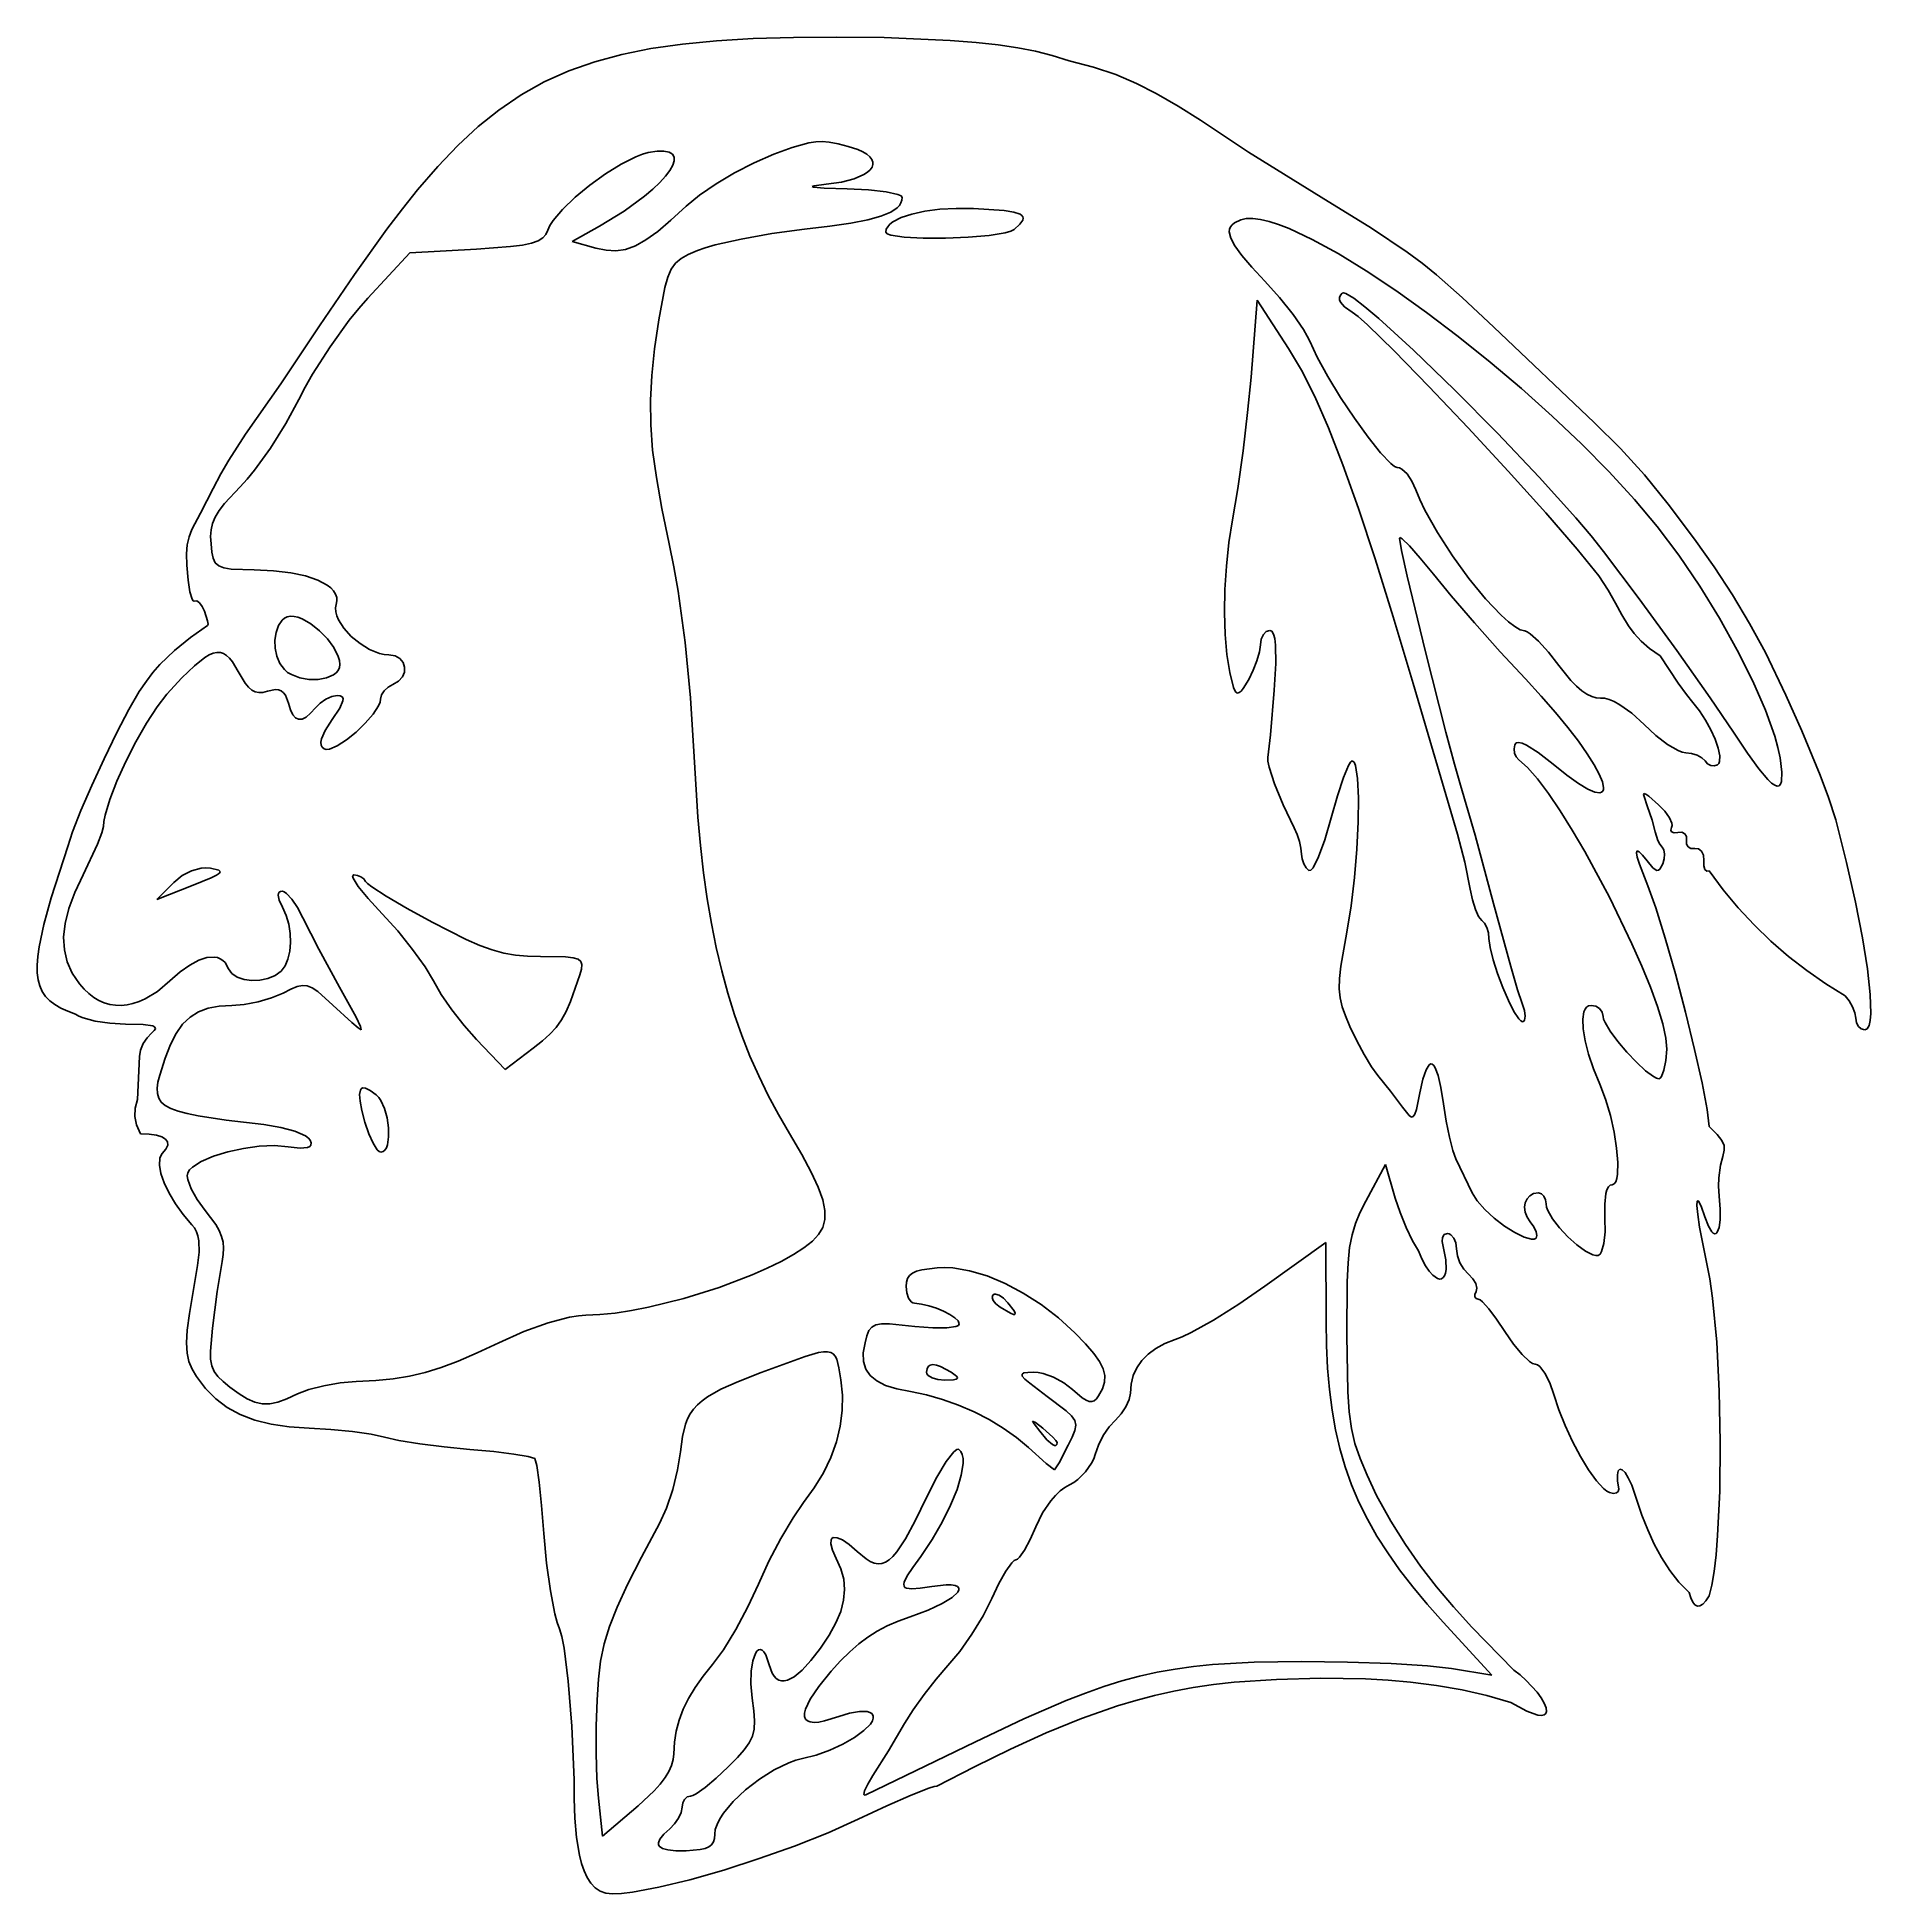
# Model space of a CAD drawing. Extents: x -124 to 334, y -83 to 380.
import ezdxf

# ---------------------------------------------------------------- set-up
doc = ezdxf.new("R2010")
doc.units = 0

msp = doc.modelspace()

# ---------------------------------------------------------------- linework, layer by layer
at = {"layer": 'Layer 1'}
for p, q in [((54.929407, 379.68319), (64.925661, 379.97883)), ((64.925661, 379.97883), (75.77297, 380.059693)), ((75.77297, 380.059693), (87.53911, 379.956225)), ((87.53911, 379.956225), (104.061915, 379.203062)), ((15.401769, 373.936329), (22.147672, 375.755253)), ((22.147672, 375.755253), (29.403878, 377.209071)), ((29.403878, 377.209071), (37.237696, 378.328019)), ((37.237696, 378.328019), (45.716436, 379.14233)), ((45.716436, 379.14233), (54.929407, 379.68319)), ((104.061915, 379.203062), (110.498912, 378.724256)), ((110.498912, 378.724256), (116.029793, 378.138232)), ((116.029793, 378.138232), (120.887173, 377.415686)), ((120.887173, 377.415686), (125.303668, 376.527317)), ((125.303668, 376.527317), (129.511892, 375.443822)), ((129.511892, 375.443822), (133.744462, 374.1359)), ((2.781361, 368.886922), (8.89198, 371.639645)), ((8.89198, 371.639645), (15.401769, 373.936329)), ((133.744462, 374.1359), (139.801037, 372.589735)), ((139.801037, 372.589735), (145.350695, 370.712207)), ((145.350695, 370.712207), (150.5258, 368.519026)), ((-3.004484, 365.644739), (2.781361, 368.886922)), ((150.5258, 368.519026), (155.458716, 366.025905)), ((155.458716, 366.025905), (160.939424, 362.847982)), ((-13.688656, 357.741276), (-8.539948, 361.87968)), ((-8.539948, 361.87968), (-3.004484, 365.644739)), ((160.939424, 362.847982), (166.472605, 359.325947)), ((-18.740966, 353.060372), (-13.688656, 357.741276)), ((166.472605, 359.325947), (178.473803, 351.341827)), ((-23.762746, 347.80738), (-18.740966, 353.060372)), ((64.661096, 352.558599), (60.033778, 350.864361)), ((68.772268, 353.665692), (64.661096, 352.558599)), ((70.553662, 353.960619), (68.772268, 353.665692)), ((72.109257, 354.062632), (70.553662, 353.960619)), ((73.868332, 353.899934), (72.109257, 354.062632)), ((76.125524, 353.456209), (73.868332, 353.899934)), ((78.590052, 352.799238), (76.125524, 353.456209)), ((80.971136, 351.996808), (78.590052, 352.799238)), ((82.261252, 351.433395), (80.971136, 351.996808)), ((-28.819859, 341.952714), (-23.762746, 347.80738)), ((21.952453, 348.399706), (18.032541, 345.965494)), ((25.604573, 350.231533), (21.952453, 348.399706)), ((27.247369, 350.85757), (25.604573, 350.231533)), ((28.723807, 351.256232), (27.247369, 350.85757)), ((30.904904, 351.584309), (28.723807, 351.256232)), ((32.628382, 351.616863), (30.904904, 351.584309)), ((33.908313, 351.375132), (32.628382, 351.616863)), ((34.758765, 350.880353), (33.908313, 351.375132)), ((34.147177, 346.795484), (34.873944, 348.09009)), ((35.193808, 350.153761), (34.758765, 350.880353)), ((34.873944, 348.09009), (35.227511, 349.216595)), ((35.227511, 349.216595), (35.193808, 350.153761)), ((55.148352, 348.705988), (50.262856, 346.206488)), ((60.033778, 350.864361), (55.148352, 348.705988)), ((83.279148, 350.834971), (82.261252, 351.433395)), ((84.03224, 350.209688), (83.279148, 350.834971)), ((84.527945, 349.565697), (84.03224, 350.209688)), ((84.085227, 346.965684), (84.544904, 347.602992)), ((84.77368, 348.91115), (84.527945, 349.565697)), ((84.544904, 347.602992), (84.776861, 348.254198)), ((84.776861, 348.254198), (84.77368, 348.91115)), ((178.473803, 351.341827), (196.629687, 340.176685)), ((14.109932, 343.133645), (10.449719, 340.108903)), ((18.032541, 345.965494), (14.109932, 343.133645)), ((29.868366, 342.115424), (31.630318, 343.786914)), ((31.630318, 343.786914), (33.061278, 345.354013)), ((33.061278, 345.354013), (34.147177, 346.795484)), ((45.635326, 343.488869), (41.523801, 340.676139)), ((50.262856, 346.206488), (45.635326, 343.488869)), ((69.629055, 342.818464), (70.072773, 342.977698)), ((69.906298, 342.674071), (69.629055, 342.818464)), ((70.072773, 342.977698), (73.099848, 343.345684)), ((73.099848, 343.345684), (76.960355, 343.890154)), ((76.960355, 343.890154), (80.117642, 344.718451)), ((80.117642, 344.718451), (82.512377, 345.765365)), ((82.512377, 345.765365), (83.405246, 346.350424)), ((83.405246, 346.350424), (84.085227, 346.965684)), ((-32.610539, 337.232218), (-28.819859, 341.952714)), ((10.449719, 340.108903), (7.316997, 337.096014)), ((22.73725, 336.686977), (27.78949, 340.36078)), ((27.78949, 340.36078), (29.868366, 342.115424)), ((41.523801, 340.676139), (38.186318, 337.891308)), ((72.646903, 342.424816), (69.906298, 342.674071)), ((78.34107, 342.219947), (72.646903, 342.424816)), ((83.669755, 341.941241), (78.34107, 342.219947)), ((88.033486, 341.444969), (83.669755, 341.941241)), ((90.981954, 340.801331), (88.033486, 341.444969)), ((91.784741, 340.446187), (90.981954, 340.801331)), ((91.39274, 338.059457), (91.772479, 338.691492)), ((91.772479, 338.691492), (91.99334, 339.364147)), ((92.064846, 340.080525), (91.784741, 340.446187)), ((91.99334, 339.364147), (92.064846, 340.080525)), ((196.629687, 340.176685), (209.14828, 332.386224)), ((-36.482677, 332.156523), (-32.610539, 337.232218)), ((4.976861, 334.299725), (4.186854, 333.046788)), ((7.316997, 337.096014), (4.976861, 334.299725)), ((16.586153, 332.935398), (22.73725, 336.686977)), ((34.388112, 334.38394), (31.080154, 331.603051)), ((38.186318, 337.891308), (34.388112, 334.38394)), ((74.007205, 332.90047), (79.254945, 333.687006)), ((79.254945, 333.687006), (83.486399, 334.511896)), ((83.486399, 334.511896), (86.777723, 335.399964)), ((86.777723, 335.399964), (89.205073, 336.376037)), ((89.744205, 333.98138), (88.998285, 333.395093)), ((89.205073, 336.376037), (90.844607, 337.464938)), ((91.783824, 335.042932), (89.744205, 333.98138)), ((90.844607, 337.464938), (91.39274, 338.059457)), ((94.47467, 335.935262), (91.783824, 335.042932)), ((97.721772, 336.63294), (94.47467, 335.935262)), ((101.430156, 337.110534), (97.721772, 336.63294)), ((105.504849, 337.342613), (101.430156, 337.110534)), ((109.85088, 337.303746), (105.504849, 337.342613)), ((117.540756, 336.797042), (109.85088, 337.303746)), ((119.952698, 336.41861), (117.540756, 336.797042)), ((121.486067, 335.917314), (119.952698, 336.41861)), ((121.390401, 333.380153), (122.147351, 334.427694)), ((121.941276, 335.611339), (121.486067, 335.917314)), ((122.198429, 335.263545), (121.941276, 335.611339)), ((122.147351, 334.427694), (122.264722, 334.87023)), ((122.264722, 334.87023), (122.198429, 335.263545)), ((174.943773, 333.70285), (174.387075, 333.237955)), ((176.514537, 334.49572), (174.943773, 333.70285)), ((177.885303, 334.818358), (176.514537, 334.49572)), ((179.532239, 334.851807), (177.885303, 334.818358)), ((181.439826, 334.60749), (179.532239, 334.851807)), ((183.592547, 334.09683), (181.439826, 334.60749)), ((185.974882, 333.331249), (183.592547, 334.09683)), ((-44.577006, 320.892072), (-36.482677, 332.156523)), ((1.284911, 329.249214), (-0.371793, 328.672738)), ((2.443803, 329.964476), (1.284911, 329.249214)), ((3.211445, 330.846879), (2.443803, 329.964476)), ((3.694404, 331.92478), (3.211445, 330.846879)), ((4.186854, 333.046788), (3.694404, 331.92478)), ((9.722191, 329.088957), (16.586153, 332.935398)), ((15.621565, 327.437653), (9.722191, 329.088957)), ((28.156978, 329.499782), (25.513121, 328.025273)), ((31.080154, 331.603051), (28.156978, 329.499782)), ((45.405019, 328.241245), (51.878786, 329.690024)), ((51.878786, 329.690024), (59.590655, 331.042943)), ((59.590655, 331.042943), (67.667022, 332.127463)), ((67.667022, 332.127463), (74.007205, 332.90047)), ((88.113582, 332.127391), (87.998543, 331.452334)), ((87.998543, 331.452334), (88.325201, 331.036832)), ((88.450787, 332.776037), (88.113582, 332.127391)), ((88.325201, 331.036832), (89.251387, 330.689577)), ((88.998285, 333.395093), (88.450787, 332.776037)), ((89.251387, 330.689577), (92.579604, 330.193358)), ((92.579604, 330.193358), (97.337719, 329.950786)), ((97.337719, 329.950786), (102.880257, 329.948964)), ((102.880257, 329.948964), (108.561743, 330.175)), ((108.561743, 330.175), (113.736704, 330.616)), ((113.736704, 330.616), (117.759663, 331.259069)), ((117.759663, 331.259069), (119.137431, 331.65235)), ((119.137431, 331.65235), (119.985147, 332.091314)), ((119.985147, 332.091314), (121.390401, 333.380153)), ((119.985147, 332.091314), (119.985147, 332.091314)), ((173.746584, 332.131768), (173.669008, 331.474686)), ((173.669008, 331.474686), (174.014733, 329.913069)), ((173.986976, 332.716893), (173.746584, 332.131768)), ((174.387075, 333.237955), (173.986976, 332.716893)), ((174.014733, 329.913069), (175.049013, 327.968879)), ((188.571313, 332.322169), (185.974882, 333.331249)), ((194.344389, 329.619206), (188.571313, 332.322169)), ((200.787625, 326.079321), (194.344389, 329.619206)), ((209.14828, 332.386224), (218.051502, 326.434821)), ((-30.712015, 326.226383), (-41.242056, 314.913438)), ((-14.108038, 327.187556), (-30.712015, 326.226383)), ((-5.604901, 327.822714), (-14.108038, 327.187556)), ((-2.632876, 328.20669), (-5.604901, 327.822714)), ((-0.371793, 328.672738), (-2.632876, 328.20669)), ((18.202803, 326.885714), (15.621565, 327.437653)), ((20.641498, 326.767098), (18.202803, 326.885714)), ((23.043116, 327.130664), (20.641498, 326.767098)), ((25.513121, 328.025273), (23.043116, 327.130664)), ((35.510726, 323.673523), (36.904148, 324.827134)), ((36.904148, 324.827134), (38.715576, 325.833807)), ((38.715576, 325.833807), (41.042957, 326.869144)), ((41.042957, 326.869144), (42.905424, 327.534826)), ((42.905424, 327.534826), (45.405019, 328.241245)), ((175.049013, 327.968879), (176.796711, 325.578956)), ((176.796711, 325.578956), (179.28269, 322.680138)), ((207.776873, 321.793896), (200.787625, 326.079321)), ((218.051502, 326.434821), (221.7792, 323.668884)), ((-53.314196, 308.064422), (-44.577006, 320.892072)), ((32.859003, 317.575056), (33.586102, 320.223086)), ((33.586102, 320.223086), (34.43736, 322.197374)), ((34.43736, 322.197374), (35.510726, 323.673523)), ((179.28269, 322.680138), (182.531811, 319.209264)), ((215.187985, 316.854312), (207.776873, 321.793896)), ((221.7792, 323.668884), (225.361277, 320.786854)), ((225.361277, 320.786854), (231.748149, 315.154659)), ((31.385487, 309.55537), (32.859003, 317.575056)), ((182.531811, 319.209264), (186.229429, 315.104457)), ((186.229429, 315.104457), (189.57555, 310.906334)), ((201.171509, 314.565694), (201.174702, 315.125357)), ((201.174702, 315.125357), (201.388591, 315.670769)), ((201.388591, 315.670769), (201.812051, 316.204021)), ((201.812051, 316.204021), (202.167666, 316.284061)), ((202.167666, 316.284061), (202.776931, 316.085823)), ((202.776931, 316.085823), (204.69839, 314.911801)), ((222.896812, 311.35195), (215.187985, 316.854312)), ((231.748149, 315.154659), (239.635071, 307.743593)), ((-43.493889, 312.357077), (-45.858646, 309.423527)), ((-41.242056, 314.913438), (-43.493889, 312.357077)), ((180.619287, 314.417187), (179.087532, 295.216809)), ((188.469713, 302.38296), (180.619287, 314.417187)), ((189.57555, 310.906334), (192.20234, 307.107381)), ((201.380139, 313.989688), (201.171509, 314.565694)), ((202.43737, 312.78028), (201.380139, 313.989688)), ((204.355401, 311.480399), (202.43737, 312.78028)), ((205.840431, 310.371778), (204.355401, 311.480399)), ((204.69839, 314.911801), (207.460383, 312.796538)), ((208.153868, 308.312532), (205.840431, 310.371778)), ((207.460383, 312.796538), (210.946868, 309.854621)), ((230.779206, 305.378191), (222.896812, 311.35195)), ((-62.905595, 293.578636), (-53.314196, 308.064422)), ((-45.858646, 309.423527), (-50.644401, 302.838619)), ((30.293348, 302.281484), (31.385487, 309.55537)), ((192.20234, 307.107381), (193.131037, 305.511496)), ((214.82522, 301.813839), (208.153868, 308.312532)), ((210.946868, 309.854621), (219.629132, 301.949161)), ((239.635071, 307.743593), (264.700326, 283.945949)), ((-50.644401, 302.838619), (-55.034259, 295.986235)), ((29.576839, 295.700532), (30.293348, 302.281484)), ((191.695052, 296.957696), (188.469713, 302.38296)), ((193.131037, 305.511496), (193.741963, 304.200088)), ((193.741963, 304.200088), (195.562225, 300.215838)), ((223.48797, 292.927666), (214.82522, 301.813839)), ((219.629132, 301.949161), (229.81683, 292.112101)), ((238.711018, 299.024416), (230.779206, 305.378191)), ((194.98879, 290.419642), (191.695052, 296.957696)), ((195.562225, 300.215838), (198.216812, 295.416134)), ((246.5681, 292.382007), (238.711018, 299.024416)), ((-71.778439, 281.034139), (-62.905595, 293.578636)), ((-56.904145, 292.718339), (-58.463157, 289.693895)), ((-55.034259, 295.986235), (-56.904145, 292.718339)), ((29.249976, 289.507174), (29.576839, 295.700532)), ((179.087532, 295.216809), (178.250817, 286.469205)), ((198.216812, 295.416134), (201.41799, 290.216051)), ((233.260631, 282.59736), (223.48797, 292.927666)), ((229.81683, 292.112101), (240.58161, 281.260119)), ((254.226303, 285.542343), (246.5681, 292.382007)), ((-58.463157, 289.693895), (-61.685199, 283.671831)), ((29.326776, 283.396071), (29.249976, 289.507174)), ((198.410431, 282.608731), (194.98879, 290.419642)), ((201.41799, 290.216051), (204.878026, 285.030664)), ((-61.685199, 283.671831), (-65.511855, 277.555316)), ((29.821254, 277.061884), (29.326776, 283.396071)), ((178.250817, 286.469205), (177.104977, 276.844995)), ((202.019479, 273.364898), (198.410431, 282.608731)), ((204.878026, 285.030664), (208.309185, 280.275047)), ((243.261717, 271.766266), (233.260631, 282.59736)), ((261.561478, 278.596808), (254.226303, 285.542343)), ((264.700326, 283.945949), (271.237172, 277.469732)), ((-75.92915, 274.574513), (-71.778439, 281.034139)), ((208.309185, 280.275047), (211.423735, 276.364276)), ((240.58161, 281.260119), (250.99512, 270.309897)), ((268.449478, 271.63678), (261.561478, 278.596808)), ((-77.898975, 271.121463), (-75.92915, 274.574513)), ((-65.511855, 277.555316), (-69.464071, 272.059483)), ((30.747426, 270.199272), (29.821254, 277.061884)), ((177.104977, 276.844995), (175.80089, 267.511652)), ((205.875441, 262.528079), (202.019479, 273.364898)), ((211.423735, 276.364276), (213.933941, 273.713425)), ((213.933941, 273.713425), (214.872499, 272.990181)), ((271.237172, 277.469732), (277.211771, 270.920902)), ((-79.785453, 267.452392), (-77.898975, 271.121463)), ((-71.337561, 269.767801), (-73.062795, 267.899463)), ((-69.464071, 272.059483), (-71.337561, 269.767801)), ((32.119309, 262.502897), (30.747426, 270.199272)), ((214.872499, 272.990181), (215.552071, 272.737569)), ((215.552071, 272.737569), (216.128937, 272.623453)), ((216.128937, 272.623453), (216.745886, 272.296391)), ((216.745886, 272.296391), (218.023486, 271.095164)), ((218.023486, 271.095164), (219.231778, 269.317348)), ((219.231778, 269.317348), (220.217667, 267.146404)), ((252.609741, 261.377729), (243.261717, 271.766266)), ((250.99512, 270.309897), (260.129007, 260.178113)), ((274.766153, 264.753643), (268.449478, 271.63678)), ((277.211771, 270.920902), (283.176935, 263.610156)), ((-82.974199, 261.351161), (-79.785453, 267.452392)), ((-73.062795, 267.899463), (-76.952078, 263.719161)), ((175.80089, 267.511652), (174.489435, 259.636651)), ((220.217667, 267.146404), (221.189135, 264.724693)), ((221.189135, 264.724693), (222.429511, 262.110078)), ((280.387354, 258.038776), (274.766153, 264.753643)), ((-85.127001, 257.236608), (-82.974199, 261.351161)), ((-79.276857, 260.318422), (-79.940138, 258.739433)), ((-78.292514, 261.955537), (-79.276857, 260.318422)), ((-76.952078, 263.719161), (-78.292514, 261.955537)), ((33.950918, 253.667419), (32.119309, 262.502897)), ((174.489435, 259.636651), (173.588175, 253.971436)), ((210.037819, 249.938207), (205.875441, 262.528079)), ((222.429511, 262.110078), (225.569665, 256.492846)), ((260.423215, 252.375096), (252.609741, 261.377729)), ((260.129007, 260.178113), (263.925983, 255.705598)), ((283.176935, 263.610156), (289.685476, 254.848192)), ((-86.260966, 253.448041), (-85.820269, 255.40537)), ((-85.820269, 255.40537), (-85.127001, 257.236608)), ((-80.317391, 257.150188), (-80.443648, 255.482303)), ((-80.443648, 255.482303), (-80.353941, 253.667397)), ((-79.940138, 258.739433), (-80.317391, 257.150188)), ((216.26594, 255.253361), (216.093579, 255.130067)), ((216.093579, 255.130067), (216.626486, 252.024729)), ((216.76244, 254.943684), (216.26594, 255.253361)), ((218.588377, 253.174008), (216.76244, 254.943684)), ((225.569665, 256.492846), (229.343492, 250.676133)), ((263.925983, 255.705598), (267.05492, 251.781447)), ((285.797235, 250.819814), (280.387354, 258.038776)), ((289.685476, 254.848192), (294.651048, 247.91393)), ((-86.451229, 251.157034), (-86.260966, 253.448041)), ((-86.393198, 248.324764), (-86.451229, 251.157034)), ((-80.353941, 253.667397), (-80.123154, 251.627041)), ((-80.123154, 251.627041), (-79.803388, 250.076683)), ((35.121262, 247.898356), (33.950918, 253.667419)), ((173.588175, 253.971436), (172.954555, 248.135987)), ((216.626486, 252.024729), (218.050832, 245.59341)), ((221.292418, 250.118208), (218.588377, 253.174008)), ((224.595591, 246.073454), (221.292418, 250.118208)), ((229.343492, 250.676133), (233.456353, 245.041367)), ((265.820655, 245.701711), (260.423215, 252.375096)), ((267.05492, 251.781447), (275.914732, 239.946295)), ((291.023678, 243.098634), (285.797235, 250.819814)), ((-86.07332, 244.605647), (-86.393198, 248.324764)), ((-79.803388, 250.076683), (-79.279546, 248.947255)), ((-79.279546, 248.947255), (-78.436528, 248.169689)), ((-78.436528, 248.169689), (-77.159237, 247.674919)), ((-77.159237, 247.674919), (-75.332574, 247.393877)), ((-75.332574, 247.393877), (-69.570735, 247.19671)), ((-69.570735, 247.19671), (-64.751905, 246.97738)), ((-64.751905, 246.97738), (-60.461142, 246.462011)), ((-60.461142, 246.462011), (-56.757604, 245.675606)), ((-56.757604, 245.675606), (-53.700451, 244.643167)), ((36.179809, 241.87626), (35.121262, 247.898356)), ((172.954555, 248.135987), (172.587735, 242.278412)), ((214.56612, 235.435216), (210.037819, 249.938207)), ((218.050832, 245.59341), (222.577925, 226.773165)), ((229.039261, 240.683465), (224.595591, 246.073454)), ((268.143971, 242.138568), (265.820655, 245.701711)), ((294.651048, 247.91393), (299.21974, 240.92297)), ((-85.614294, 241.680193), (-86.07332, 244.605647)), ((-85.07745, 239.841777), (-85.614294, 241.680193)), ((-53.700451, 244.643167), (-51.348842, 243.389698)), ((-51.348842, 243.389698), (-50.456104, 242.68789)), ((-50.456104, 242.68789), (-49.761937, 241.9402)), ((-49.761937, 241.9402), (-49.273735, 241.149754)), ((-49.273735, 241.149754), (-48.998894, 240.319677)), ((37.960425, 229.082303), (36.179809, 241.87626)), ((172.587735, 242.278412), (172.486876, 236.54682)), ((233.456353, 245.041367), (237.61361, 239.969975)), ((269.977945, 238.915813), (268.143971, 242.138568)), ((295.933455, 235.126074), (291.023678, 243.098634)), ((299.21974, 240.92297), (303.448252, 233.818618)), ((-84.799012, 239.421888), (-85.07745, 239.841777)), ((-84.524119, 239.383775), (-84.799012, 239.421888)), ((-83.913962, 239.431724), (-84.524119, 239.383775)), ((-83.222386, 238.970876), (-83.913962, 239.431724)), ((-82.534352, 238.084218), (-83.222386, 238.970876)), ((-81.93482, 236.854736), (-82.534352, 238.084218)), ((-81.195977, 234.433404), (-81.93482, 236.854736)), ((-49.118873, 238.55313), (-49.269815, 237.681101)), ((-49.269815, 237.681101), (-49.206919, 236.7395)), ((-49.206919, 236.7395), (-48.948285, 235.745691)), ((-48.944808, 239.453093), (-49.118873, 238.55313)), ((-48.998894, 240.319677), (-48.944808, 239.453093)), ((172.486876, 236.54682), (172.651138, 231.08932)), ((234.848591, 233.964872), (229.039261, 240.683465)), ((237.61361, 239.969975), (241.520626, 235.843383)), ((271.587726, 235.973458), (269.977945, 238.915813)), ((275.914732, 239.946295), (285.282238, 227.07702)), ((-85.485023, 230.27139), (-81.213497, 233.286736)), ((-81.213497, 233.286736), (-81.098355, 233.6422)), ((-81.098355, 233.6422), (-81.195977, 234.433404)), ((-64.116586, 231.575678), (-64.393, 229.643694)), ((-63.509824, 233.276861), (-64.116586, 231.575678)), ((-62.58007, 234.61186), (-63.509824, 233.276861)), ((-61.99637, 235.099734), (-62.58007, 234.61186)), ((-61.334681, 235.445293), (-61.99637, 235.099734)), ((-60.538794, 235.616728), (-61.334681, 235.445293)), ((-59.64121, 235.57737), (-60.538794, 235.616728)), ((-58.663048, 235.346315), (-59.64121, 235.57737)), ((-57.625424, 234.942662), (-58.663048, 235.346315)), ((-55.456261, 233.693947), (-57.625424, 234.942662)), ((-53.30266, 231.984005), (-55.456261, 233.693947)), ((-51.333559, 229.965613), (-53.30266, 231.984005)), ((-48.948285, 235.745691), (-48.51201, 234.717034)), ((-48.51201, 234.717034), (-47.178925, 232.624631)), ((-47.178925, 232.624631), (-45.352449, 230.601192)), ((182.161596, 231.029364), (182.890661, 231.793782)), ((182.890661, 231.793782), (183.767724, 232.074532)), ((183.767724, 232.074532), (184.288057, 231.85187)), ((184.288057, 231.85187), (184.698571, 231.177892)), ((219.519847, 218.859042), (214.56612, 235.435216)), ((241.270348, 226.774254), (234.848591, 233.964872)), ((241.520626, 235.843383), (243.288219, 234.253583)), ((243.288219, 234.253583), (244.882762, 233.043018)), ((244.882762, 233.043018), (246.267426, 232.259366)), ((246.267426, 232.259366), (247.405381, 231.950306)), ((247.405381, 231.950306), (247.980983, 231.751522)), ((247.980983, 231.751522), (248.765206, 231.230048)), ((273.23846, 233.251517), (271.587726, 235.973458)), ((274.670887, 231.30883), (273.23846, 233.251517)), ((300.39334, 227.152967), (295.933455, 235.126074)), ((303.448252, 233.818618), (307.393284, 226.544176)), ((-93.120931, 223.560341), (-89.454167, 227.104854)), ((-89.454167, 227.104854), (-85.485023, 230.27139)), ((-64.393, 229.643694), (-64.331712, 227.616292)), ((-64.331712, 227.616292), (-63.925365, 225.628854)), ((-49.717896, 227.79155), (-51.333559, 229.965613)), ((-48.62461, 225.614595), (-49.717896, 227.79155)), ((-45.352449, 230.601192), (-43.177361, 228.785616)), ((-43.177361, 228.785616), (-40.798446, 227.316805)), ((-40.798446, 227.316805), (-38.360483, 226.333657)), ((39.290581, 215.304219), (37.960425, 229.082303)), ((172.651138, 231.08932), (173.079682, 226.054022)), ((181.200157, 226.733933), (181.451476, 228.516514)), ((181.451476, 228.516514), (181.656533, 229.898026)), ((181.656533, 229.898026), (182.161596, 231.029364)), ((184.698571, 231.177892), (184.999941, 230.043611)), ((184.999941, 230.043611), (185.192848, 228.440041)), ((185.192848, 228.440041), (185.255977, 223.789085)), ((248.765206, 231.230048), (250.820141, 229.360792)), ((250.820141, 229.360792), (253.29144, 226.62607)), ((276.390881, 229.431616), (274.670887, 231.30883)), ((278.512044, 227.594175), (276.390881, 229.431616)), ((281.147977, 225.770805), (278.512044, 227.594175)), ((285.282238, 227.07702), (293.643759, 215.27963)), ((304.270104, 219.430149), (300.39334, 227.152967)), ((-94.840921, 221.575473), (-93.120931, 223.560341)), ((-84.480116, 223.254134), (-87.591318, 220.229044)), ((-81.916961, 225.291093), (-84.480116, 223.254134)), ((-80.80768, 225.949609), (-81.916961, 225.291093)), ((-79.795547, 226.373794), (-80.80768, 225.949609)), ((-78.867272, 226.567883), (-79.795547, 226.373794)), ((-78.009568, 226.53611), (-78.867272, 226.567883)), ((-77.209147, 226.282707), (-78.009568, 226.53611)), ((-76.45272, 225.811911), (-77.209147, 226.282707)), ((-75.727, 225.127954), (-76.45272, 225.811911)), ((-75.018697, 224.235071), (-75.727, 225.127954)), ((-73.601193, 221.839461), (-75.018697, 224.235071)), ((-63.925365, 225.628854), (-63.166603, 223.816762)), ((-63.166603, 223.816762), (-62.048071, 222.315401)), ((-62.048071, 222.315401), (-61.234788, 221.623769)), ((-48.652928, 222.117198), (-48.334038, 222.81081)), ((-48.326652, 224.572776), (-48.62461, 225.614595)), ((-48.334038, 222.81081), (-48.222639, 223.587526)), ((-48.222639, 223.587526), (-48.326652, 224.572776)), ((-48.222639, 223.587526), (-48.222639, 223.587526)), ((-38.360483, 226.333657), (-37.164604, 226.067614)), ((-37.164604, 226.067614), (-36.008256, 225.975075)), ((-36.008256, 225.975075), (-34.421094, 225.728068)), ((-34.421094, 225.728068), (-33.221163, 225.062146)), ((-33.221163, 225.062146), (-32.423708, 224.089957)), ((-32.423708, 224.089957), (-32.043975, 222.92415)), ((-32.043975, 222.92415), (-32.097208, 221.677374)), ((173.079682, 226.054022), (173.771668, 221.589034)), ((179.653565, 222.129957), (180.569104, 224.51057)), ((180.569104, 224.51057), (181.200157, 226.733933)), ((185.255977, 223.789085), (184.893379, 217.153127)), ((222.577925, 226.773165), (227.68302, 206.710016)), ((247.551301, 219.96819), (241.270348, 226.774254)), ((253.29144, 226.62607), (255.900357, 223.30941)), ((255.900357, 223.30941), (258.896996, 219.610601)), ((285.637895, 218.946749), (281.147977, 225.770805)), ((307.393284, 226.544176), (312.507785, 215.962094)), ((-98.285713, 216.838238), (-96.485315, 219.411066)), ((-96.485315, 219.411066), (-94.840921, 221.575473)), ((-87.591318, 220.229044), (-91.356871, 216.181953)), ((-71.848447, 218.886104), (-73.601193, 221.839461)), ((-71.022266, 217.886505), (-71.848447, 218.886104)), ((-70.192191, 217.179807), (-71.022266, 217.886505)), ((-61.234788, 221.623769), (-60.307597, 221.044814)), ((-60.307597, 221.044814), (-58.203323, 220.216482)), ((-58.203323, 220.216482), (-55.918905, 219.813507)), ((-55.918905, 219.813507), (-53.638, 219.818989)), ((-53.638, 219.818989), (-51.544264, 220.216031)), ((-51.544264, 220.216031), (-49.821355, 220.987733)), ((-49.821355, 220.987733), (-49.156352, 221.508801)), ((-49.156352, 221.508801), (-48.652928, 222.117198)), ((-36.191303, 217.929844), (-37.161021, 217.030969)), ((-35.007152, 218.577717), (-36.191303, 217.929844)), ((-33.563552, 219.391509), (-35.007152, 218.577717)), ((-32.598652, 220.462278), (-33.563552, 219.391509)), ((-32.097208, 221.677374), (-32.598652, 220.462278)), ((173.771668, 221.589034), (174.726259, 217.842466)), ((174.726259, 217.842466), (175.017501, 217.113622)), ((177.157427, 217.620571), (178.548786, 219.875621)), ((178.548786, 219.875621), (179.653565, 222.129957)), ((230.601828, 181.245731), (219.519847, 218.859042)), ((251.488956, 215.680301), (247.551301, 219.96819)), ((258.896996, 219.610601), (260.293379, 218.180227)), ((260.293379, 218.180227), (261.621735, 217.02926)), ((287.704275, 216.094137), (285.637895, 218.946749)), ((307.43052, 212.208456), (304.270104, 219.430149)), ((-100.823007, 212.368679), (-98.285713, 216.838238)), ((-91.356871, 216.181953), (-93.824465, 213.033932)), ((-69.330205, 216.747144), (-70.192191, 217.179807)), ((-68.408292, 216.569652), (-69.330205, 216.747144)), ((-67.398434, 216.628465), (-68.408292, 216.569652)), ((-66.272616, 216.904718), (-67.398434, 216.628465)), ((-64.280745, 217.301623), (-66.272616, 216.904718)), ((-63.493914, 217.237633), (-64.280745, 217.301623)), ((-62.826736, 216.98752), (-63.493914, 217.237633)), ((-62.2644, 216.542916), (-62.826736, 216.98752)), ((-61.792093, 215.895451), (-62.2644, 216.542916)), ((-61.058315, 213.958456), (-61.792093, 215.895451)), ((-60.533692, 212.293011), (-61.058315, 213.958456)), ((-53.107412, 213.94374), (-54.322094, 212.759588)), ((-51.671144, 214.913458), (-53.107412, 213.94374)), ((-50.192782, 215.568672), (-51.671144, 214.913458)), ((-48.851817, 215.809315), (-50.192782, 215.568672)), ((-48.122653, 215.741819), (-48.851817, 215.809315)), ((-48.251564, 212.721749), (-47.425877, 214.553989)), ((-47.638745, 215.524715), (-48.122653, 215.741819)), ((-47.404889, 215.136079), (-47.638745, 215.524715)), ((-47.425877, 214.553989), (-47.404889, 215.136079)), ((-38.559544, 213.271846), (-39.906227, 211.197951)), ((-38.187586, 214.175829), (-38.559544, 213.271846)), ((-38.056879, 214.955595), (-38.187586, 214.175829)), ((-37.816236, 215.999937), (-38.056879, 214.955595)), ((-37.161021, 217.030969), (-37.816236, 215.999937)), ((40.168093, 200.560676), (39.290581, 215.304219)), ((175.017501, 217.113622), (175.338872, 216.653304)), ((175.338872, 216.653304), (175.701962, 216.467677)), ((175.701962, 216.467677), (176.118359, 216.562903)), ((176.118359, 216.562903), (176.599651, 216.945146)), ((176.599651, 216.945146), (177.157427, 217.620571)), ((184.893379, 217.153127), (183.967149, 206.070828)), ((255.007899, 211.637853), (251.488956, 215.680301)), ((261.621735, 217.02926), (262.882013, 216.157741)), ((262.882013, 216.157741), (264.07416, 215.56571)), ((264.07416, 215.56571), (265.198126, 215.253206)), ((265.198126, 215.253206), (266.253857, 215.220272)), ((266.253857, 215.220272), (267.244256, 215.176448)), ((267.244256, 215.176448), (268.404758, 214.870638)), ((268.404758, 214.870638), (269.703577, 214.3221)), ((269.703577, 214.3221), (271.108928, 213.550092)), ((271.108928, 213.550092), (274.112086, 211.4127)), ((289.295163, 214.124016), (287.704275, 216.094137)), ((290.963611, 212.045506), (289.295163, 214.124016)), ((293.643759, 215.27963), (299.485614, 206.66013)), ((312.507785, 215.962094), (316.499861, 207.022095)), ((-103.82147, 206.582319), (-100.823007, 212.368679)), ((-96.456427, 208.970061), (-99.100688, 204.307858)), ((-93.824465, 213.033932), (-96.456427, 208.970061)), ((-59.938614, 211.064193), (-60.533692, 212.293011)), ((-59.262965, 210.2702), (-59.938614, 211.064193)), ((-58.496629, 209.909231), (-59.262965, 210.2702)), ((-57.62949, 209.979486), (-58.496629, 209.909231)), ((-56.651432, 210.479165), (-57.62949, 209.979486)), ((-55.552338, 211.406465), (-56.651432, 210.479165)), ((-54.322094, 212.759588), (-55.552338, 211.406465)), ((-51.882923, 207.146106), (-50.154154, 209.852608)), ((-50.154154, 209.852608), (-48.251564, 212.721749)), ((-41.85496, 208.947356), (-44.163776, 206.733507)), ((-39.906227, 211.197951), (-41.85496, 208.947356)), ((258.097705, 207.872844), (255.007899, 211.637853)), ((274.112086, 211.4127), (277.159949, 208.612527)), ((277.159949, 208.612527), (280.0875, 205.880856)), ((292.485976, 209.724351), (290.963611, 212.045506)), ((293.806746, 207.301), (292.485976, 209.724351)), ((309.74136, 205.738723), (307.43052, 212.208456)), ((-107.005377, 200.059086), (-103.82147, 206.582319)), ((-99.100688, 204.307858), (-101.605178, 199.364842)), ((-52.938889, 204.188075), (-52.791286, 205.02928)), ((-52.882677, 203.489585), (-52.938889, 204.188075)), ((-52.791286, 205.02928), (-51.882923, 207.146106)), ((-46.590709, 204.769849), (-48.89379, 203.269827)), ((-44.163776, 206.733507), (-46.590709, 204.769849)), ((183.967149, 206.070828), (183.310956, 200.379625)), ((227.68302, 206.710016), (229.829871, 198.725065)), ((244.880531, 203.581715), (245.215599, 204.007886)), ((245.215599, 204.007886), (245.823713, 204.125865)), ((245.823713, 204.125865), (246.691722, 203.942298)), ((246.691722, 203.942298), (247.806475, 203.463835)), ((260.747948, 204.417271), (258.097705, 207.872844)), ((262.948201, 201.303135), (260.747948, 204.417271)), ((280.0875, 205.880856), (283.017835, 203.643859)), ((294.870413, 204.915901), (293.806746, 207.301)), ((295.621467, 202.7095), (294.870413, 204.915901)), ((299.485614, 206.66013), (302.943766, 201.451778)), ((310.536556, 202.864227), (309.74136, 205.738723)), ((316.499861, 207.022095), (321.09119, 195.980672)), ((-110.099003, 193.378909), (-107.005377, 200.059086)), ((-101.605178, 199.364842), (-103.817829, 194.458531)), ((-52.623081, 202.932241), (-52.882677, 203.489585)), ((-52.160528, 202.514475), (-52.623081, 202.932241)), ((-51.586886, 202.356025), (-52.160528, 202.514475)), ((-50.831052, 202.446887), (-51.586886, 202.356025)), ((-48.89379, 203.269827), (-50.831052, 202.446887)), ((41.083203, 185.469705), (40.168093, 200.560676)), ((183.310956, 200.379625), (183.303057, 199.439972)), ((183.303057, 199.439972), (183.589382, 197.986758)), ((203.434349, 198.419925), (203.945662, 199.253317)), ((203.945662, 199.253317), (204.338527, 199.5441)), ((204.338527, 199.5441), (204.787758, 199.244034)), ((204.787758, 199.244034), (205.158196, 198.379377)), ((244.704256, 202.519051), (244.880531, 203.581715)), ((244.834096, 201.455072), (244.704256, 202.519051)), ((245.237226, 200.5133), (244.834096, 201.455072)), ((245.880822, 199.817255), (245.237226, 200.5133)), ((248.050213, 197.905888), (245.880822, 199.817255)), ((247.806475, 203.463835), (250.723605, 201.648809)), ((250.723605, 201.648809), (254.469892, 198.73397)), ((264.68804, 198.562432), (262.948201, 201.303135)), ((283.017835, 203.643859), (285.610809, 202.132377)), ((285.610809, 202.132377), (286.674491, 201.720842)), ((286.674491, 201.720842), (287.526278, 201.577252)), ((287.526278, 201.577252), (289.004468, 201.414207)), ((289.004468, 201.414207), (290.406825, 200.970273)), ((290.406825, 200.970273), (291.575042, 200.31325)), ((291.575042, 200.31325), (292.350811, 199.510939)), ((292.350811, 199.510939), (292.989952, 198.797189)), ((296.004398, 200.822246), (295.621467, 202.7095)), ((295.767137, 198.896994), (295.963697, 199.394586)), ((295.963697, 199.394586), (296.004398, 200.822246)), ((302.943766, 201.451778), (305.789662, 197.524282)), ((311.069397, 200.271785), (310.536556, 202.864227)), ((311.498889, 196.73371), (311.069397, 200.271785)), ((311.069397, 200.271785), (311.069397, 200.271785)), ((183.589382, 197.986758), (184.929625, 193.847899)), ((200.635519, 190.828971), (202.142559, 195.359055)), ((202.142559, 195.359055), (203.434349, 198.419925)), ((205.158196, 198.379377), (205.669357, 195.169549)), ((205.669357, 195.169549), (205.885337, 190.341124)), ((229.829871, 198.725065), (231.374284, 193.444643)), ((250.534542, 195.068), (248.050213, 197.905888)), ((253.270267, 191.427836), (250.534542, 195.068)), ((254.469892, 198.73397), (257.907629, 195.98041)), ((257.907629, 195.98041), (260.780693, 193.92027)), ((265.957037, 196.227162), (264.68804, 198.562432)), ((266.744767, 194.329324), (265.957037, 196.227162)), ((292.989952, 198.797189), (293.786165, 198.381295)), ((293.786165, 198.381295), (294.637962, 198.29423)), ((294.637962, 198.29423), (295.443854, 198.566968)), ((295.443854, 198.566968), (295.767137, 198.896994)), ((305.789662, 197.524282), (308.042263, 194.867189)), ((308.042263, 194.867189), (308.952002, 194.011775)), ((311.429881, 194.413757), (311.498889, 196.73371)), ((321.09119, 195.980672), (323.150458, 190.410193)), ((-112.826621, 187.121717), (-110.099003, 193.378909)), ((-105.58657, 189.906445), (-106.759332, 186.026101)), ((-103.817829, 194.458531), (-105.58657, 189.906445)), ((184.929625, 193.847899), (187.10152, 188.579543)), ((199.085592, 185.297153), (200.635519, 190.828971)), ((205.885337, 190.341124), (205.819469, 184.320613)), ((231.374284, 193.444643), (235.014402, 181.010649)), ((256.193845, 187.10964), (253.270267, 191.427836)), ((260.780693, 193.92027), (263.099508, 192.521551)), ((263.099508, 192.521551), (264.874501, 191.752255)), ((264.874501, 191.752255), (266.116097, 191.580382)), ((266.116097, 191.580382), (266.54013, 191.708481)), ((266.54013, 191.708481), (266.834723, 191.973935)), ((267.040805, 192.900916), (266.744767, 194.329324)), ((266.834723, 191.973935), (267.00118, 192.372747)), ((267.00118, 192.372747), (267.040805, 192.900916)), ((277.169576, 191.391322), (277.033393, 191.186377)), ((277.033393, 191.186377), (277.13887, 190.614891)), ((277.13887, 190.614891), (277.949931, 188.361764)), ((277.578637, 191.232356), (277.169576, 191.391322)), ((278.291795, 190.712113), (277.578637, 191.232356)), ((280.755273, 188.59832), (278.291795, 190.712113)), ((308.952002, 194.011775), (309.720527, 193.470041)), ((309.720527, 193.470041), (310.350207, 193.240679)), ((310.350207, 193.240679), (310.843413, 193.322382)), ((310.843413, 193.322382), (311.202515, 193.713844)), ((311.202515, 193.713844), (311.429881, 194.413757)), ((323.150458, 190.410193), (324.952586, 184.806535)), ((-114.912507, 181.867439), (-112.826621, 187.121717)), ((-106.759332, 186.026101), (-107.074699, 184.437056)), ((41.72882, 178.410789), (41.083203, 185.469705)), ((187.10152, 188.579543), (189.874906, 182.798185)), ((197.513552, 179.856184), (199.085592, 185.297153)), ((259.241733, 182.237659), (256.193845, 187.10964)), ((277.949931, 188.361764), (279.174209, 184.760671)), ((282.361038, 186.968349), (280.755273, 188.59832)), ((283.507803, 185.361361), (282.361038, 186.968349)), ((284.089144, 183.96247), (283.507803, 185.361361)), ((-116.080935, 178.196004), (-114.912507, 181.867439)), ((-107.585117, 181.55748), (-108.677142, 178.758756)), ((-107.184046, 183.135017), (-107.585117, 181.55748)), ((-107.074699, 184.437056), (-107.184046, 183.135017)), ((189.874906, 182.798185), (190.579398, 181.194033)), ((190.579398, 181.194033), (191.156315, 179.436105)), ((205.819469, 184.320613), (205.485081, 177.534526)), ((232.414368, 174.273476), (230.601828, 181.245731)), ((235.014402, 181.010649), (239.617718, 163.963941)), ((262.350388, 176.936136), (259.241733, 182.237659)), ((279.174209, 184.760671), (279.93014, 181.81286)), ((279.93014, 181.81286), (280.602772, 179.68524)), ((283.776321, 182.297386), (283.998642, 182.956791)), ((283.998751, 181.841314), (283.776321, 182.297386)), ((283.998642, 182.956791), (284.134525, 183.398909)), ((284.614326, 181.629693), (283.998751, 181.841314)), ((284.134525, 183.398909), (284.089144, 183.96247)), ((285.571438, 181.70364), (284.614326, 181.629693)), ((286.5768, 181.720026), (285.571438, 181.70364)), ((287.323749, 181.351652), (286.5768, 181.720026)), ((287.740614, 180.66358), (287.323749, 181.351652)), ((287.755725, 179.720868), (287.740614, 180.66358)), ((324.952586, 184.806535), (327.648116, 174.159699)), ((-120.194713, 165.391032), (-116.080935, 178.196004)), ((-108.677142, 178.758756), (-112.266925, 171.079971)), ((42.50648, 171.649907), (41.72882, 178.410789)), ((191.156315, 179.436105), (191.546124, 177.737281)), ((191.546124, 177.737281), (191.68929, 176.310438)), ((191.68929, 176.310438), (191.8363, 175.071301)), ((195.9463, 175.57348), (197.513552, 179.856184)), ((205.485081, 177.534526), (204.895505, 170.409373)), ((268.495826, 165.541448), (262.350388, 176.936136)), ((275.401479, 177.062214), (275.250375, 176.607314)), ((275.250375, 176.607314), (275.44391, 175.509988)), ((275.897206, 176.875274), (275.401479, 177.062214)), ((276.737539, 176.047085), (275.897206, 176.875274)), ((277.922462, 174.578234), (276.737539, 176.047085)), ((280.602772, 179.68524), (281.098684, 178.74672)), ((281.098684, 178.74672), (281.626764, 178.056084)), ((281.626764, 178.056084), (282.033377, 177.331664)), ((282.033377, 177.331664), (282.198561, 176.30116)), ((282.198561, 176.30116), (282.117157, 175.101889)), ((287.758898, 178.774182), (287.755725, 179.720868)), ((288.143294, 178.075287), (287.758898, 178.774182)), ((288.842194, 177.690894), (288.143294, 178.075287)), ((289.788882, 177.687716), (288.842194, 177.690894)), ((290.753678, 177.606051), (289.788882, 177.687716)), ((291.501886, 177.007952), (290.753678, 177.606051)), ((291.959265, 175.992772), (291.501886, 177.007952)), ((292.051571, 174.659864), (291.959265, 175.992772)), ((-87.534585, 170.907274), (-85.209081, 172.114468)), ((-85.209081, 172.114468), (-82.817553, 172.760294)), ((-82.817553, 172.760294), (-81.646785, 172.85315)), ((-81.646785, 172.85315), (-80.519216, 172.782209)), ((-80.519216, 172.782209), (-78.378945, 172.296333)), ((-78.235127, 171.564767), (-78.978212, 171.040525)), ((-78.378945, 172.296333), (-78.044214, 171.974526)), ((-78.044214, 171.974526), (-78.235127, 171.564767)), ((43.421183, 165.167302), (42.50648, 171.649907)), ((191.8363, 175.071301), (192.236575, 173.883577)), ((192.236575, 173.883577), (192.828983, 172.882085)), ((192.828983, 172.882085), (193.552391, 172.201641)), ((193.552391, 172.201641), (194.001557, 172.261126)), ((194.001557, 172.261126), (194.565393, 172.878735)), ((194.565393, 172.878735), (195.9463, 175.57348)), ((233.782715, 167.503109), (232.414368, 174.273476)), ((275.44391, 175.509988), (275.982101, 173.769646)), ((275.982101, 173.769646), (278.092515, 168.357563)), ((279.345055, 172.883367), (277.922462, 174.578234)), ((279.890497, 172.4249), (279.345055, 172.883367)), ((280.352864, 172.220708), (279.890497, 172.4249)), ((280.752778, 172.267015), (280.352864, 172.220708)), ((281.110859, 172.560045), (280.752778, 172.267015)), ((281.784007, 173.871166), (281.110859, 172.560045)), ((282.117157, 175.101889), (281.784007, 173.871166)), ((292.071572, 173.366101), (292.051571, 174.659864)), ((292.332082, 172.457503), (292.071572, 173.366101)), ((292.788929, 172.017145), (292.332082, 172.457503)), ((293.39794, 172.128102), (292.788929, 172.017145)), ((296.850722, 167.401124), (293.39794, 172.128102)), ((327.648116, 174.159699), (329.88637, 164.287178)), ((-112.266925, 171.079971), (-114.309059, 166.697376)), ((-93.901443, 164.93467), (-89.634853, 169.201257)), ((-84.785807, 168.515599), (-93.901443, 164.93467)), ((-89.634853, 169.201257), (-87.534585, 170.907274)), ((-89.634853, 169.201257), (-89.634853, 169.201257)), ((-80.3, 170.37527), (-84.785807, 168.515599)), ((-78.978212, 171.040525), (-80.3, 170.37527)), ((-63.53766, 166.470672), (-63.342176, 166.773229)), ((-63.342176, 166.773229), (-63.014124, 166.953781)), ((-63.014124, 166.953781), (-62.553514, 167.013668)), ((-62.553514, 167.013668), (-62.073813, 166.878803)), ((-62.073813, 166.878803), (-61.505676, 166.492276)), ((-45.027664, 170.882861), (-44.757619, 171.079971)), ((-44.910196, 170.317937), (-45.027664, 170.882861)), ((-43.628666, 168.24309), (-44.910196, 170.317937)), ((-44.757619, 171.079971), (-43.812812, 170.951044)), ((-43.812812, 170.951044), (-42.937283, 170.600006)), ((-41.144911, 165.172316), (-43.628666, 168.24309)), ((-42.937283, 170.600006), (-42.228596, 170.08047)), ((-42.228596, 170.08047), (-41.784318, 169.446051)), ((-41.784318, 169.446051), (-41.323392, 168.943702)), ((-41.323392, 168.943702), (-40.265535, 168.138427)), ((-40.265535, 168.138427), (-36.631222, 165.785884)), ((204.895505, 170.409373), (204.06407, 163.371664)), ((234.333912, 164.841933), (233.782715, 167.503109)), ((278.092515, 168.357563), (280.078387, 162.888823)), ((300.581359, 162.893507), (296.850722, 167.401124)), ((-122.046455, 158.709817), (-120.194713, 165.391032)), ((-115.79612, 162.679089), (-116.729429, 158.983803)), ((-114.309059, 166.697376), (-115.79612, 162.679089)), ((-63.600567, 166.044775), (-63.53766, 166.470672)), ((-63.32861, 164.817607), (-63.600567, 166.044775)), ((-62.526229, 163.081023), (-63.32861, 164.817607)), ((-61.606915, 161.001838), (-62.526229, 163.081023)), ((-61.505676, 166.492276), (-60.188336, 165.072644)), ((-60.188336, 165.072644), (-58.769969, 162.971588)), ((-58.769969, 162.971588), (-57.419054, 160.405926)), ((-37.690812, 161.422502), (-41.144911, 165.172316)), ((-36.631222, 165.785884), (-31.425766, 162.721984)), ((-31.425766, 162.721984), (-25.193554, 159.280291)), ((44.477932, 158.943214), (43.421183, 165.167302)), ((204.06407, 163.371664), (203.004107, 156.847908)), ((235.05698, 162.494752), (234.333912, 164.841933)), ((235.858055, 160.715671), (235.05698, 162.494752)), ((239.617718, 163.963941), (243.885423, 148.261015)), ((274.121818, 153.919536), (268.495826, 165.541448)), ((280.078387, 162.888823), (282.4309, 155.310365)), ((304.563529, 158.614025), (300.581359, 162.893507)), ((329.88637, 164.287178), (331.639908, 155.387853)), ((-123.238516, 153.163238), (-122.046455, 158.709817)), ((-116.729429, 158.983803), (-117.110308, 155.57021)), ((-60.965748, 158.777677), (-61.606915, 161.001838)), ((-60.600968, 156.492476), (-60.965748, 158.777677)), ((-57.419054, 160.405926), (-53.470568, 152.603705)), ((-33.779992, 157.111186), (-37.690812, 161.422502)), ((-25.193554, 159.280291), (-16.711375, 154.972014)), ((45.681728, 152.957886), (44.477932, 158.943214)), ((236.643277, 159.758793), (235.858055, 160.715671)), ((237.345486, 159.058888), (236.643277, 159.758793)), ((237.920535, 157.979457), (237.345486, 159.058888)), ((238.309082, 156.667755), (237.920535, 157.979457)), ((308.770909, 154.571454), (304.563529, 158.614025)), ((-123.573904, 150.774644), (-123.238516, 153.163238)), ((-117.110308, 155.57021), (-116.940077, 152.397001)), ((-60.693536, 152.074719), (-60.510817, 154.230178)), ((-60.510817, 154.230178), (-60.600968, 156.492476)), ((-30.05272, 152.511577), (-33.779992, 157.111186)), ((-16.711375, 154.972014), (-13.279123, 153.481621)), ((-13.279123, 153.481621), (-10.183131, 152.36977)), ((47.037572, 147.191559), (45.681728, 152.957886)), ((203.004107, 156.847908), (201.51317, 148.310764)), ((238.451785, 155.271037), (238.309082, 156.667755)), ((238.729441, 152.955092), (238.451785, 155.271037)), ((239.478437, 149.932417), (238.729441, 152.955092)), ((276.581164, 148.333984), (274.121818, 153.919536)), ((282.4309, 155.310365), (284.955437, 146.387343)), ((313.177176, 150.774567), (308.770909, 154.571454)), ((331.639908, 155.387853), (332.881287, 147.660608)), ((-123.728458, 148.620756), (-123.573904, 150.774644)), ((-123.696872, 146.685259), (-123.728458, 148.620756)), ((-116.940077, 152.397001), (-116.220057, 149.42287)), ((-116.220057, 149.42287), (-114.951569, 146.60651)), ((-88.051697, 146.882073), (-85.640472, 148.600365)), ((-85.640472, 148.600365), (-83.399481, 149.796713)), ((-83.399481, 149.796713), (-81.36311, 150.463958)), ((-81.36311, 150.463958), (-79.565743, 150.594941)), ((-79.565743, 150.594941), (-78.767432, 150.457097)), ((-78.767432, 150.457097), (-78.041765, 150.182502)), ((-78.041765, 150.182502), (-77.393043, 149.770263)), ((-77.393043, 149.770263), (-76.825562, 149.219483)), ((-76.825562, 149.219483), (-75.951517, 147.698724)), ((-62.861334, 147.088779), (-61.870553, 148.420081)), ((-61.870553, 148.420081), (-61.147368, 150.11004)), ((-61.147368, 150.11004), (-60.693536, 152.074719)), ((-53.470568, 152.603705), (-48.270338, 143.124133)), ((-26.930798, 148.174054), (-30.05272, 152.511577)), ((-10.183131, 152.36977), (-7.271176, 151.588494)), ((-7.271176, 151.588494), (-4.391035, 151.089827)), ((-4.391035, 151.089827), (-1.390483, 150.825803)), ((-1.390483, 150.825803), (1.882703, 150.748454)), ((1.882703, 150.748454), (8.085583, 150.647024)), ((8.085583, 150.647024), (9.99949, 150.451055)), ((9.99949, 150.451055), (11.252613, 150.096757)), ((11.252613, 150.096757), (11.943134, 149.538009)), ((11.943134, 149.538009), (12.16923, 148.728691)), ((12.16923, 148.728691), (12.029083, 147.622681)), ((201.51317, 148.310764), (201.170901, 145.233327)), ((240.572818, 146.516016), (239.478437, 149.932417)), ((243.885423, 148.261015), (245.597845, 142.438339)), ((278.720019, 143.064361), (276.581164, 148.333984)), ((317.756008, 147.23214), (313.177176, 150.774567)), ((-123.473842, 144.951834), (-123.696872, 146.685259)), ((-123.054062, 143.404164), (-123.473842, 144.951834)), ((-114.951569, 146.60651), (-113.135935, 143.906611)), ((-113.135935, 143.906611), (-112.012824, 142.607348)), ((-93.693475, 142.052705), (-90.598772, 144.648997)), ((-90.598772, 144.648997), (-88.051697, 146.882073)), ((-75.951517, 147.698724), (-75.611284, 147.052623)), ((-75.611284, 147.052623), (-75.127347, 146.483859)), ((-75.127347, 146.483859), (-73.796921, 145.581537)), ((-73.796921, 145.581537), (-72.097352, 144.998147)), ((-72.097352, 144.998147), (-70.165754, 144.740077)), ((-70.165754, 144.740077), (-68.139241, 144.813717)), ((-68.139241, 144.813717), (-66.154924, 145.225455)), ((-66.154924, 145.225455), (-64.349917, 145.981679)), ((-64.349917, 145.981679), (-62.861334, 147.088779)), ((-24.836024, 144.648997), (-26.930798, 148.174054)), ((-22.912936, 141.293928), (-24.836024, 144.648997)), ((11.620871, 146.17386), (9.338577, 139.501105)), ((12.029083, 147.622681), (11.620871, 146.17386)), ((48.550465, 141.624475), (47.037572, 147.191559)), ((201.170901, 145.233327), (201.106556, 142.667487)), ((241.886628, 143.018892), (240.572818, 146.516016)), ((284.955437, 146.387343), (287.45738, 136.884907)), ((322.481082, 143.952945), (317.756008, 147.23214)), ((327.326075, 140.945758), (322.481082, 143.952945)), ((332.881287, 147.660608), (333.583068, 141.304326)), ((-122.432228, 142.025932), (-123.054062, 143.404164)), ((-121.603035, 140.800821), (-122.432228, 142.025932)), ((-120.561178, 139.712512), (-121.603035, 140.800821)), ((-119.301352, 138.74469), (-120.561178, 139.712512)), ((-112.012824, 142.607348), (-110.832012, 141.488153)), ((-110.832012, 141.488153), (-109.597709, 140.548889)), ((-109.597709, 140.548889), (-108.314122, 139.789415)), ((-108.314122, 139.789415), (-106.985459, 139.209595)), ((-106.985459, 139.209595), (-105.615929, 138.809288)), ((-101.304221, 138.684066), (-99.813306, 139.000429)), ((-99.813306, 139.000429), (-98.302566, 139.495613)), ((-98.302566, 139.495613), (-96.776208, 140.16948)), ((-96.776208, 140.16948), (-93.693475, 142.052705)), ((-68.602895, 139.457177), (-72.057818, 138.793354)), ((-65.235976, 140.439644), (-68.602895, 139.457177)), ((-62.377179, 141.639376), (-65.235976, 140.439644)), ((-60.446217, 142.60504), (-62.377179, 141.639376)), ((-58.882417, 143.249411), (-60.446217, 142.60504)), ((-57.556628, 143.540723), (-58.882417, 143.249411)), ((-56.339703, 143.447212), (-57.556628, 143.540723)), ((-55.102494, 142.937112), (-56.339703, 143.447212)), ((-53.715852, 141.978657), (-55.102494, 142.937112)), ((-49.977675, 138.589626), (-53.715852, 141.978657)), ((-48.270338, 143.124133), (-44.169998, 135.585588)), ((-20.258504, 137.419226), (-22.912936, 141.293928)), ((9.338577, 139.501105), (8.246084, 137.007784)), ((50.225409, 136.236875), (48.550465, 141.624475)), ((201.106556, 142.667487), (201.32698, 140.401373)), ((201.32698, 140.401373), (201.839016, 138.223116)), ((243.29391, 139.754048), (241.886628, 143.018892)), ((244.668707, 137.034488), (243.29391, 139.754048)), ((245.597845, 142.438339), (246.718644, 139.057833)), ((246.718644, 139.057833), (247.28691, 137.281598)), ((280.474841, 138.234912), (278.720019, 143.064361)), ((328.342417, 139.673395), (327.326075, 140.945758)), ((329.174718, 138.195104), (328.342417, 139.673395)), ((333.583068, 141.304326), (333.717808, 136.517888)), ((-117.818252, 137.881036), (-119.301352, 138.74469)), ((-116.106573, 137.105233), (-117.818252, 137.881036)), ((-114.161011, 136.400965), (-116.106573, 137.105233)), ((-113.363669, 135.899041), (-114.161011, 136.400965)), ((-112.247584, 135.430791), (-113.363669, 135.899041)), ((-109.263362, 134.636307), (-112.247584, 135.430791)), ((-105.616698, 134.099494), (-109.263362, 134.636307)), ((-105.615929, 138.809288), (-104.209741, 138.588357)), ((-104.209741, 138.588357), (-102.771102, 138.546662)), ((-102.771102, 138.546662), (-101.304221, 138.684066)), ((-85.590313, 135.635243), (-87.424297, 133.850516)), ((-83.493044, 136.962607), (-85.590313, 135.635243)), ((-81.088401, 137.867511), (-83.493044, 136.962607)), ((-78.332292, 138.384858), (-81.088401, 137.867511)), ((-75.180627, 138.549551), (-78.332292, 138.384858)), ((-72.057818, 138.793354), (-75.180627, 138.549551)), ((-45.238528, 134.253568), (-49.977675, 138.589626)), ((-44.169998, 135.585588), (-43.079776, 133.292331)), ((-17.22313, 133.504589), (-20.258504, 137.419226)), ((7.07872, 134.906851), (5.756004, 133.071067)), ((8.246084, 137.007784), (7.07872, 134.906851)), ((52.067405, 131.009), (50.225409, 136.236875)), ((201.839016, 138.223116), (202.649508, 135.920846)), ((202.649508, 135.920846), (203.7653, 133.282691)), ((245.885065, 135.173217), (244.668707, 137.034488)), ((246.394468, 134.662252), (245.885065, 135.173217)), ((246.817027, 134.483236), (246.394468, 134.662252)), ((247.124226, 134.576604), (246.817027, 134.483236)), ((247.339332, 134.844199), (247.124226, 134.576604)), ((247.28691, 137.281598), (247.494883, 135.82702)), ((247.494883, 135.82702), (247.339332, 134.844199)), ((261.834532, 135.102519), (262.120936, 136.956831)), ((261.942326, 132.664314), (261.834532, 135.102519)), ((262.120936, 136.956831), (262.41514, 137.636573)), ((262.41514, 137.636573), (262.811707, 138.136195)), ((262.811707, 138.136195), (263.311909, 138.444315)), ((263.311909, 138.444315), (263.917015, 138.549551)), ((263.917015, 138.549551), (265.081431, 138.332699)), ((265.081431, 138.332699), (266.034987, 137.742265)), ((266.034987, 137.742265), (266.679282, 136.868424)), ((266.679282, 136.868424), (266.915914, 135.801355)), ((266.915914, 135.801355), (267.042576, 135.129559)), ((267.042576, 135.129559), (267.403285, 134.267019)), ((281.782087, 133.969883), (280.474841, 138.234912)), ((287.45738, 136.884907), (289.742114, 127.568208)), ((329.737086, 136.69435), (329.174718, 138.195104)), ((329.943629, 135.354598), (329.737086, 136.69435)), ((330.119808, 134.226825), (329.943629, 135.354598)), ((333.563963, 134.775512), (333.258067, 133.500179)), ((333.717808, 136.517888), (333.563963, 134.775512)), ((-101.715945, 133.902338), (-105.616698, 134.099494)), ((-97.310215, 133.794713), (-101.715945, 133.902338)), ((-94.877107, 133.427754), (-97.310215, 133.794713)), ((-97.239607, 129.016412), (-96.288516, 130.496567)), ((-96.288516, 130.496567), (-95.158196, 131.651334)), ((-95.158196, 131.651334), (-94.504711, 132.246415)), ((-94.340086, 133.12636), (-94.877107, 133.427754)), ((-94.504711, 132.246415), (-94.223981, 132.735335)), ((-94.223981, 132.735335), (-94.340086, 133.12636)), ((-89.039088, 131.573524), (-90.478776, 128.769363)), ((-87.424297, 133.850516), (-89.039088, 131.573524)), ((-43.639742, 132.934527), (-45.238528, 134.253568)), ((-42.865954, 132.450079), (-43.639742, 132.934527)), ((-43.079776, 133.292331), (-42.865954, 132.450079)), ((-14.157218, 130.029713), (-17.22313, 133.504589)), ((-6.970799, 122.526469), (-14.157218, 130.029713)), ((-14.157218, 130.029713), (-14.157218, 130.029713)), ((2.322592, 129.685993), (0.050935, 127.882228)), ((4.197455, 131.373193), (2.322592, 129.685993)), ((5.756004, 133.071067), (4.197455, 131.373193)), ((54.081454, 125.921093), (52.067405, 131.009)), ((203.7653, 133.282691), (205.449643, 129.747165)), ((205.449643, 129.747165), (207.320049, 126.268654)), ((262.434149, 129.733276), (261.942326, 132.664314)), ((263.299833, 126.400461), (262.434149, 129.733276)), ((267.403285, 134.267019), (268.711187, 132.098908)), ((268.711187, 132.098908), (270.608309, 129.555417)), ((282.578213, 130.393518), (281.782087, 133.969883)), ((282.799677, 127.630062), (282.578213, 130.393518)), ((330.599503, 133.303279), (330.119808, 134.226825)), ((331.309455, 132.679263), (330.599503, 133.303279)), ((332.176402, 132.450079), (331.309455, 132.679263)), ((332.79669, 132.716748), (332.176402, 132.450079)), ((333.258067, 133.500179), (332.79669, 132.716748)), ((-98.712573, 115.048285), (-98.204285, 125.842354)), ((-98.204285, 125.842354), (-97.911514, 127.401473)), ((-97.911514, 127.401473), (-97.239607, 129.016412)), ((-91.787452, 125.403132), (-93.154453, 121.152589)), ((-90.478776, 128.769363), (-91.787452, 125.403132)), ((0.050935, 127.882228), (-6.970799, 122.526469)), ((56.272557, 120.953395), (54.081454, 125.921093)), ((207.320049, 126.268654), (209.148716, 123.247433)), ((264.529208, 122.756927), (263.299833, 126.400461)), ((270.608309, 129.555417), (272.863336, 126.894944)), ((272.863336, 126.894944), (275.244956, 124.375886)), ((282.558928, 124.764979), (282.799677, 127.630062)), ((289.742114, 127.568208), (291.61502, 119.2024)), ((-93.154453, 121.152589), (-93.576322, 119.405152)), ((58.645716, 116.086148), (56.272557, 120.953395)), ((209.148716, 123.247433), (210.707842, 121.083777)), ((210.707842, 121.083777), (213.870049, 117.154944)), ((221.96838, 120.132108), (222.740479, 122.461552)), ((222.740479, 122.461552), (223.518549, 123.712467)), ((223.518549, 123.712467), (223.906275, 123.93513)), ((223.906275, 123.93513), (224.291236, 123.890145)), ((224.291236, 123.890145), (224.672013, 123.578174)), ((224.672013, 123.578174), (225.047187, 122.999877)), ((225.047187, 122.999877), (225.775048, 121.046956)), ((225.775048, 121.046956), (226.463465, 118.036672)), ((266.112106, 118.893732), (264.529208, 122.756927)), ((275.244956, 124.375886), (277.521854, 122.256639)), ((277.521854, 122.256639), (279.462718, 120.795599)), ((279.462718, 120.795599), (280.234852, 120.392657)), ((281.180586, 120.40177), (281.512781, 120.833407)), ((281.512781, 120.833407), (282.108487, 122.41872)), ((282.108487, 122.41872), (282.558928, 124.764979)), ((-93.576322, 119.405152), (-93.779722, 117.87993)), ((-93.779722, 117.87993), (-93.731613, 116.554668)), ((-93.731613, 116.554668), (-93.39896, 115.407111)), ((-43.281546, 116.344618), (-43.099341, 117.442867)), ((-43.150596, 114.65773), (-43.281546, 116.344618)), ((-43.099341, 117.442867), (-42.888986, 117.775567)), ((-42.888986, 117.775567), (-42.59816, 117.966286)), ((-42.59816, 117.966286), (-41.772185, 117.928685)), ((-41.772185, 117.928685), (-40.615597, 117.343873)), ((-40.615597, 117.343873), (-39.122576, 116.22566)), ((-39.122576, 116.22566), (-38.519201, 115.604109)), ((61.205933, 111.299592), (58.645716, 116.086148)), ((213.870049, 117.154944), (216.882424, 113.160811)), ((220.353861, 112.580636), (221.213607, 116.718843)), ((221.213607, 116.718843), (221.96838, 120.132108)), ((226.463465, 118.036672), (227.101084, 113.974317)), ((267.53966, 115.181125), (266.112106, 118.893732)), ((280.234852, 120.392657), (280.836235, 120.251165)), ((280.836235, 120.251165), (281.180586, 120.40177)), ((291.61502, 119.2024), (292.881483, 112.552633)), ((-99.314095, 110.86344), (-99.23067, 112.946414)), ((-99.23067, 112.946414), (-98.712573, 115.048285)), ((-93.39896, 115.407111), (-92.748723, 114.415003)), ((-92.748723, 114.415003), (-91.747866, 113.556088)), ((-91.747866, 113.556088), (-90.363351, 112.808112)), ((-90.363351, 112.808112), (-88.56214, 112.148818)), ((-88.56214, 112.148818), (-86.311196, 111.555952)), ((-86.311196, 111.555952), (-83.577482, 111.007257)), ((-42.71231, 112.368393), (-43.150596, 114.65773)), ((-41.972507, 109.462797), (-42.71231, 112.368393)), ((-38.519201, 115.604109), (-37.975393, 114.808756)), ((-37.975393, 114.808756), (-37.07608, 112.814701)), ((-37.07608, 112.814701), (-36.443848, 110.479613)), ((63.958208, 106.57397), (61.205933, 111.299592)), ((216.882424, 113.160811), (218.532464, 111.084369)), ((219.574878, 110.796727), (219.975786, 111.412066)), ((219.975786, 111.412066), (220.353861, 112.580636)), ((227.101084, 113.974317), (227.768156, 109.691517)), ((268.734238, 111.10382), (267.53966, 115.181125)), ((292.881483, 112.552633), (293.346886, 108.384059)), ((-98.906151, 108.742669), (-99.314095, 110.86344)), ((-97.950141, 106.527404), (-98.906151, 108.742669)), ((-95.749014, 106.440356), (-97.950141, 106.527404)), ((-83.577482, 111.007257), (-76.529593, 109.953361)), ((-76.529593, 109.953361), (-67.154171, 108.809086)), ((-67.154171, 108.809086), (-62.973131, 108.117632)), ((-62.973131, 108.117632), (-59.400205, 107.152477)), ((-59.400205, 107.152477), (-56.811696, 106.040478)), ((-41.01447, 106.54681), (-41.972507, 109.462797)), ((-41.972507, 109.462797), (-41.972507, 109.462797)), ((-39.938847, 104.158868), (-41.01447, 106.54681)), ((-36.443848, 110.479613), (-36.09791, 108.03961)), ((-36.09791, 108.03961), (-36.057474, 105.730811)), ((67.006308, 101.394315), (63.958208, 106.57397)), ((218.532464, 111.084369), (219.108112, 110.699276)), ((219.108112, 110.699276), (219.574878, 110.796727)), ((227.768156, 109.691517), (228.570179, 105.676416)), ((269.663328, 106.926797), (268.734238, 111.10382)), ((270.294417, 102.915037), (269.663328, 106.926797)), ((293.346886, 108.384059), (295.337204, 106.358584)), ((-93.963384, 106.184879), (-95.749014, 106.440356)), ((-92.602633, 105.769473), (-93.963384, 106.184879)), ((-91.676146, 105.202639), (-92.602633, 105.769473)), ((-92.500501, 101.591027), (-91.5961, 102.67857)), ((-91.193306, 104.492876), (-91.676146, 105.202639)), ((-91.5961, 102.67857), (-91.163496, 103.648687)), ((-91.163496, 103.648687), (-91.193306, 104.492876)), ((-76.166216, 102.004271), (-79.747977, 100.908)), ((-72.268072, 102.856605), (-76.166216, 102.004271)), ((-68.298374, 103.401224), (-72.268072, 102.856605)), ((-64.501953, 103.574345), (-68.298374, 103.401224)), ((-61.123638, 103.312187), (-64.501953, 103.574345)), ((-58.096284, 102.95026), (-61.123638, 103.312187)), ((-56.242654, 103.072972), (-58.096284, 102.95026)), ((-56.811696, 106.040478), (-56.004194, 105.469055)), ((-55.719059, 103.326707), (-56.242654, 103.072972)), ((-56.004194, 105.469055), (-55.583909, 104.908492)), ((-55.444583, 103.714368), (-55.719059, 103.326707)), ((-55.583909, 104.908492), (-55.404457, 104.240212)), ((-55.404457, 104.240212), (-55.444583, 103.714368)), ((-38.877253, 102.545393), (-39.938847, 104.158868)), ((-38.392846, 102.106088), (-38.877253, 102.545393)), ((-37.961302, 101.952807), (-38.392846, 102.106088)), ((-37.419038, 102.082347), (-37.961302, 101.952807)), ((-36.969959, 102.451291), (-37.419038, 102.082347)), ((-36.611665, 103.030124), (-36.969959, 102.451291)), ((-36.341754, 103.789332), (-36.611665, 103.030124)), ((-36.057474, 105.730811), (-36.341754, 103.789332)), ((228.570179, 105.676416), (229.406267, 102.379324)), ((229.406267, 102.379324), (230.175537, 100.250556)), ((270.594994, 99.333518), (270.294417, 102.915037)), ((295.337204, 106.358584), (296.529675, 104.825594)), ((296.529675, 104.825594), (297.082131, 103.594569)), ((297.152399, 102.474989), (296.779995, 100.864561)), ((297.082131, 103.594569), (297.152399, 102.474989)), ((-93.220555, 98.721633), (-93.123919, 100.406152)), ((-92.83293, 96.639687), (-93.220555, 98.721633)), ((-93.123919, 100.406152), (-92.880715, 101.067433)), ((-92.880715, 101.067433), (-92.500501, 101.591027)), ((-85.711503, 97.518672), (-86.146657, 96.79339)), ((-84.983027, 98.238779), (-85.711503, 97.518672)), ((-82.768524, 99.631576), (-84.983027, 98.238779)), ((-79.747977, 100.908), (-82.768524, 99.631576)), ((69.389725, 96.977222), (67.006308, 101.394315)), ((212.600848, 98.861486), (207.736228, 89.733093)), ((215.073752, 90.48626), (212.600848, 98.861486)), ((230.175537, 100.250556), (234.222809, 91.781406)), ((270.532547, 96.447221), (270.594994, 99.333518)), ((296.20591, 98.694929), (295.781664, 95.541751)), ((296.779995, 100.864561), (296.20591, 98.694929)), ((-92.003563, 94.26253), (-92.83293, 96.639687)), ((-90.774973, 91.69238), (-92.003563, 94.26253)), ((-86.146657, 96.79339), (-86.259652, 96.075628)), ((-86.259652, 96.075628), (-86.14941, 95.149724)), ((-86.14941, 95.149724), (-85.330546, 92.827854)), ((-85.330546, 92.827854), (-83.832733, 90.136514)), ((71.1346, 93.231759), (69.389725, 96.977222)), ((72.267072, 90.06699), (71.1346, 93.231759)), ((267.875951, 92.559169), (268.232903, 93.252926)), ((268.232903, 93.252926), (268.671159, 93.676682)), ((268.671159, 93.676682), (269.188531, 93.820207)), ((269.188531, 93.820207), (269.687085, 94.000957)), ((269.687085, 94.000957), (270.074563, 94.521124)), ((270.074563, 94.521124), (270.355029, 95.347586)), ((270.355029, 95.347586), (270.532547, 96.447221)), ((295.781664, 95.541751), (295.73558, 93.463725)), ((295.73558, 93.463725), (295.858777, 90.980685)), ((-89.189679, 89.031453), (-90.774973, 91.69238)), ((-87.290202, 86.381966), (-89.189679, 89.031453)), ((-83.832733, 90.136514), (-81.79864, 87.38444)), ((72.81328, 87.391981), (72.267072, 90.06699)), ((207.736228, 89.733093), (206.269484, 86.83258)), ((216.297208, 86.858427), (215.073752, 90.48626)), ((234.222809, 91.781406), (235.493885, 89.769063)), ((235.493885, 89.769063), (237.418229, 87.61344)), ((247.350055, 88.182718), (247.507955, 89.315873)), ((247.489919, 86.966721), (247.350055, 88.182718)), ((247.507955, 89.315873), (247.946293, 90.304536)), ((247.946293, 90.304536), (248.647746, 91.087054)), ((248.647746, 91.087054), (249.594988, 91.601776)), ((249.594988, 91.601776), (250.770695, 91.78705)), ((250.770695, 91.78705), (251.513538, 91.568283)), ((251.513538, 91.568283), (252.121862, 90.972631)), ((252.121862, 90.972631), (252.532891, 90.091064)), ((252.532891, 90.091064), (252.683851, 89.014555)), ((252.683851, 89.014555), (252.799798, 88.24661)), ((252.799798, 88.24661), (253.130305, 87.354902)), ((267.314797, 88.960171), (267.602491, 91.605638)), ((267.387321, 85.398357), (267.314797, 88.960171)), ((267.602491, 91.605638), (267.875951, 92.559169)), ((290.384124, 89.746895), (290.313667, 88.596992)), ((290.313667, 88.596992), (290.517423, 86.392662)), ((290.523459, 89.894272), (290.384124, 89.746895)), ((290.732882, 89.739445), (290.523459, 89.894272)), ((291.364033, 88.471721), (290.732882, 89.739445)), ((292.281666, 85.840797), (291.364033, 88.471721)), ((295.858777, 90.980685), (296.113348, 87.705196)), ((-85.11906, 83.846135), (-87.290202, 86.381966)), ((-84.488704, 83.04094), (-85.11906, 83.846135)), ((-81.79864, 87.38444), (-79.181517, 83.924331)), ((-79.181517, 83.924331), (-78.309053, 82.400306)), ((72.251464, 83.147502), (72.799364, 85.115796)), ((72.799364, 85.115796), (72.81328, 87.391981)), ((205.130939, 84.116078), (204.281646, 81.307259)), ((206.269484, 86.83258), (205.130939, 84.116078)), ((217.800348, 83.171941), (216.297208, 86.858427)), ((237.418229, 87.61344), (239.772919, 85.472058)), ((239.772919, 85.472058), (242.33503, 83.502441)), ((242.33503, 83.502441), (244.881639, 81.862113)), ((247.944871, 85.729535), (247.489919, 86.966721)), ((248.732235, 84.53281), (247.944871, 85.729535)), ((249.620787, 83.282823), (248.732235, 84.53281)), ((253.130305, 87.354902), (254.330999, 85.302449)), ((254.330999, 85.302449), (256.07793, 83.061706)), ((267.429454, 82.037355), (267.387321, 85.398357)), ((267.387321, 85.398357), (267.387321, 85.398357)), ((290.517423, 86.392662), (290.991299, 83.236828)), ((293.174034, 83.48173), (292.281666, 85.840797)), ((294.012474, 82.085549), (293.174034, 83.48173)), ((296.094151, 85.076694), (295.837825, 83.147828)), ((296.113348, 87.705196), (296.094151, 85.076694)), ((-83.98866, 82.107063), (-84.488704, 83.04094)), ((-83.618534, 81.041676), (-83.98866, 82.107063)), ((-83.377936, 79.841952), (-83.618534, 81.041676)), ((-83.283752, 77.02818), (-83.377936, 79.841952)), ((-78.309053, 82.400306), (-77.703116, 80.940527)), ((-77.703116, 80.940527), (-77.345551, 79.49016)), ((-77.345551, 79.49016), (-77.218205, 77.994373)), ((67.546644, 78.10703), (69.657244, 79.778352)), ((69.657244, 79.778352), (71.19572, 81.396164)), ((71.19572, 81.396164), (72.251464, 83.147502)), ((197.788747, 79.410872), (182.551392, 68.478571)), ((197.81288, 59.676257), (197.788747, 79.410872)), ((204.281646, 81.307259), (203.682657, 78.129795)), ((219.392552, 79.857915), (217.800348, 83.171941)), ((220.883198, 77.34746), (219.392552, 79.857915)), ((226.839338, 80.68217), (226.745882, 79.66562)), ((226.745882, 79.66562), (227.044645, 78.424279)), ((227.29141, 81.369028), (226.839338, 80.68217)), ((228.068499, 81.621293), (227.29141, 81.369028)), ((228.520617, 81.54338), (228.068499, 81.621293)), ((228.942401, 81.32008), (228.520617, 81.54338)), ((229.658047, 80.499946), (228.942401, 81.32008)), ((230.141588, 79.286144), (229.658047, 80.499946)), ((230.319179, 77.803927), (230.141588, 79.286144)), ((244.881639, 81.862113), (247.189822, 80.708597)), ((247.189822, 80.708597), (249.036656, 80.199416)), ((249.036656, 80.199416), (249.717404, 80.235677)), ((250.193559, 82.104316), (249.620787, 83.282823)), ((249.717404, 80.235677), (250.199217, 80.492093)), ((250.402414, 81.129877), (250.193559, 82.104316)), ((250.199217, 80.492093), (250.402414, 81.129877)), ((256.07793, 83.061706), (258.163096, 80.837181)), ((258.163096, 80.837181), (260.378494, 78.833381)), ((260.378494, 78.833381), (262.51612, 77.254816)), ((266.548242, 77.153601), (267.132902, 79.195674)), ((267.132902, 79.195674), (267.429454, 82.037355)), ((290.991299, 83.236828), (292.733053, 74.48234)), ((294.400021, 81.732088), (294.012474, 82.085549)), ((294.760346, 81.599605), (294.400021, 81.732088)), ((295.088869, 81.681519), (294.760346, 81.599605)), ((295.38101, 81.971248), (295.088869, 81.681519)), ((295.837825, 83.147828), (295.38101, 81.971248)), ((-83.702971, 73.643124), (-83.283752, 77.02818)), ((-77.581557, 74.647215), (-78.811952, 67.199014)), ((-77.302925, 76.398336), (-77.581557, 74.647215)), ((-77.218205, 77.994373), (-77.302925, 76.398336)), ((58.411063, 72.989863), (61.860658, 74.691001)), ((61.860658, 74.691001), (64.926816, 76.403985)), ((64.926816, 76.403985), (67.546644, 78.10703)), ((203.295023, 74.307355), (203.079797, 69.563612)), ((203.682657, 78.129795), (203.295023, 74.307355)), ((221.740947, 75.319925), (220.883198, 77.34746)), ((222.634729, 73.62637), (221.740947, 75.319925)), ((227.044645, 78.424279), (227.671057, 75.117501)), ((227.671057, 75.117501), (227.749512, 72.686645)), ((230.558057, 76.123472), (230.319179, 77.803927)), ((231.208464, 74.369882), (230.558057, 76.123472)), ((232.171064, 72.750859), (231.208464, 74.369882)), ((262.51612, 77.254816), (264.367974, 76.305993)), ((264.367974, 76.305993), (265.121735, 76.131644)), ((265.121735, 76.131644), (265.726051, 76.191422)), ((265.726051, 76.191422), (266.163677, 76.520007)), ((266.163677, 76.520007), (266.548242, 77.153601)), ((292.733053, 74.48234), (293.52572, 70.326864)), ((-85.749192, 61.716937), (-83.702971, 73.643124)), ((46.390623, 68.175379), (54.640928, 71.322356)), ((54.640928, 71.322356), (58.411063, 72.989863)), ((93.160833, 69.517792), (93.081421, 68.405786)), ((93.422726, 70.436896), (93.160833, 69.517792)), ((93.902591, 71.184685), (93.422726, 70.436896)), ((94.635915, 71.782751), (93.902591, 71.184685)), ((95.65819, 72.252681), (94.635915, 71.782751)), ((97.004902, 72.616066), (95.65819, 72.252681)), ((100.813599, 73.109555), (97.004902, 72.616066)), ((102.706879, 73.175101), (100.813599, 73.109555)), ((104.687496, 73.071052), (102.706879, 73.175101)), ((108.864504, 72.376064), (104.687496, 73.071052)), ((113.252134, 71.068375), (108.864504, 72.376064)), ((117.757901, 69.191771), (113.252134, 71.068375)), ((203.079797, 69.563612), (203.010776, 56.206899)), ((223.536881, 72.273179), (222.634729, 73.62637)), ((224.419736, 71.266737), (223.536881, 72.273179)), ((225.622264, 70.431036), (224.419736, 71.266737)), ((226.158313, 70.304553), (225.622264, 70.431036)), ((226.636321, 70.375677), (226.158313, 70.304553)), ((227.045368, 70.646928), (226.636321, 70.375677)), ((227.37453, 71.120826), (227.045368, 70.646928)), ((227.612885, 71.799891), (227.37453, 71.120826)), ((227.749512, 72.686645), (227.612885, 71.799891)), ((233.346521, 71.474106), (232.171064, 72.750859)), ((234.434062, 70.356302), (233.346521, 71.474106)), ((235.157289, 69.170096), (234.434062, 70.356302)), ((293.52572, 70.326864), (294.210496, 65.54947)), ((-78.811952, 67.199014), (-80.016562, 58.056189)), ((28.810951, 63.243554), (37.612908, 65.424351)), ((37.612908, 65.424351), (46.390623, 68.175379)), ((93.081421, 68.405786), (93.24185, 66.819041)), ((93.24185, 66.819041), (93.67866, 65.504612)), ((93.67866, 65.504612), (94.325139, 64.599207)), ((114.486236, 65.705266), (114.706962, 66.311217)), ((114.754788, 64.924888), (114.486236, 65.705266)), ((114.706962, 66.311217), (114.99574, 66.484262)), ((115.453074, 64.07075), (114.754788, 64.924888)), ((114.99574, 66.484262), (115.366615, 66.523429)), ((115.366615, 66.523429), (116.293165, 66.231676)), ((116.293165, 66.231676), (117.363632, 65.499048)), ((117.363632, 65.499048), (118.455036, 64.388634)), ((122.289316, 66.790036), (117.757901, 69.191771)), ((126.753894, 63.906957), (122.289316, 66.790036)), ((182.551392, 68.478571), (176.071399, 64.047749)), ((234.955965, 65.869574), (234.956854, 66.454545)), ((235.2396, 65.464869), (234.955965, 65.869574)), ((234.956854, 66.454545), (235.259677, 67.158843)), ((235.453421, 68.057079), (235.157289, 69.170096)), ((235.790351, 65.301369), (235.2396, 65.464869)), ((235.259677, 67.158843), (235.453421, 68.057079)), ((236.222477, 65.125519), (235.790351, 65.301369)), ((236.822231, 64.642747), (236.222477, 65.125519)), ((294.210496, 65.54947), (295.263041, 54.542803)), ((-86.271259, 57.578486), (-85.749192, 61.716937)), ((3.74705, 59.352876), (9.073732, 60.77811)), ((9.073732, 60.77811), (11.299586, 61.158431)), ((11.299586, 61.158431), (13.146975, 61.289778)), ((13.146975, 61.289778), (16.663237, 61.422782)), ((16.663237, 61.422782), (20.487917, 61.807269)), ((20.487917, 61.807269), (24.558121, 62.421455)), ((24.558121, 62.421455), (28.810951, 63.243554)), ((94.325139, 64.599207), (94.706156, 64.34261)), ((94.706156, 64.34261), (95.114573, 64.239536)), ((95.114573, 64.239536), (96.861896, 64.030759)), ((96.861896, 64.030759), (98.72328, 63.599857)), ((98.72328, 63.599857), (100.591762, 62.995972)), ((100.591762, 62.995972), (102.360378, 62.268249)), ((102.360378, 62.268249), (103.922165, 61.465832)), ((103.922165, 61.465832), (105.170158, 60.637864)), ((105.170158, 60.637864), (105.997394, 59.833489)), ((116.521549, 63.243518), (115.453074, 64.07075)), ((119.051915, 61.777118), (116.521549, 63.243518)), ((116.521549, 63.243518), (116.521549, 63.243518)), ((118.455036, 64.388634), (119.995566, 62.335992)), ((119.798133, 61.477811), (119.051915, 61.777118)), ((120.202223, 61.470047), (119.798133, 61.477811)), ((119.995566, 62.335992), (120.267072, 61.755537)), ((120.267072, 61.755537), (120.202223, 61.470047)), ((131.059147, 60.586316), (126.753894, 63.906957)), ((135.112588, 56.8719), (131.059147, 60.586316)), ((176.071399, 64.047749), (169.691785, 60.065152)), ((238.415878, 62.889869), (236.822231, 64.642747)), ((240.353805, 60.309591), (238.415878, 62.889869)), ((242.418526, 57.168769), (240.353805, 60.309591)), ((-86.462067, 54.351606), (-86.271259, 57.578486)), ((-80.016562, 58.056189), (-80.514208, 52.298549)), ((-8.583253, 54.42032), (-2.312227, 57.178728)), ((-2.312227, 57.178728), (3.74705, 59.352876)), ((83.263662, 56.136792), (82.794486, 54.414816)), ((83.778817, 57.425812), (83.263662, 56.136792)), ((84.471829, 58.325126), (83.778817, 57.425812)), ((85.474575, 58.877981), (84.471829, 58.325126)), ((86.918932, 59.127625), (85.474575, 58.877981)), ((88.936777, 59.117305), (86.918932, 59.127625)), ((95.22044, 58.489767), (88.936777, 59.117305)), ((99.689417, 58.105861), (95.22044, 58.489767)), ((103.1927, 58.089159), (99.689417, 58.105861)), ((105.47897, 58.425782), (103.1927, 58.089159)), ((106.087188, 58.722253), (105.47897, 58.425782)), ((105.997394, 59.833489), (106.296909, 59.10185)), ((106.296909, 59.10185), (106.087188, 58.722253)), ((137.787814, 54.106471), (135.112588, 56.8719)), ((161.916982, 55.885572), (160.171124, 55.188896)), ((164.146908, 56.966846), (161.916982, 55.885572)), ((169.691785, 60.065152), (164.146908, 56.966846)), ((197.906037, 53.738701), (197.81288, 59.676257)), ((203.010776, 56.206899), (203.236643, 42.131697)), ((244.555657, 54.032267), (242.418526, 57.168769)), ((-86.323694, 51.807655), (-86.462067, 54.351606)), ((-85.858218, 49.717991), (-86.323694, 51.807655)), ((-80.514208, 52.298549), (-80.462337, 50.267998)), ((-18.697998, 49.834115), (-13.977272, 51.882996)), ((-13.977272, 51.882996), (-8.583253, 54.42032)), ((67.857702, 50.982393), (56.853114, 46.949079)), ((71.200605, 51.937129), (67.857702, 50.982393)), ((72.446779, 52.13864), (71.200605, 51.937129)), ((73.453081, 52.152294), (72.446779, 52.13864)), ((74.252244, 51.975126), (73.453081, 52.152294)), ((74.877004, 51.604172), (74.252244, 51.975126)), ((75.360093, 51.036467), (74.877004, 51.604172)), ((75.734248, 50.269046), (75.360093, 51.036467)), ((82.794486, 54.414816), (82.363107, 51.909376)), ((82.363107, 51.909376), (82.42235, 49.723447)), ((139.845712, 51.742422), (137.787814, 54.106471)), ((141.318703, 49.694032), (139.845712, 51.742422)), ((153.450065, 51.565178), (151.864875, 49.965505)), ((155.367665, 52.974734), (153.450065, 51.565178)), ((157.610433, 54.185524), (155.367665, 52.974734)), ((160.171124, 55.188896), (157.610433, 54.185524)), ((198.178016, 48.101652), (197.906037, 53.738701)), ((246.690761, 51.463746), (244.555657, 54.032267)), ((248.576233, 49.72826), (246.690761, 51.463746)), ((295.263041, 54.542803), (295.904028, 42.290079)), ((-85.067716, 47.853972), (-85.858218, 49.717991)), ((-83.954267, 45.986955), (-85.067716, 47.853972)), ((-80.462337, 50.267998), (-80.157497, 48.62689)), ((-80.157497, 48.62689), (-79.56031, 47.243174)), ((-79.56031, 47.243174), (-78.631395, 45.984799)), ((-30.833473, 46.06951), (-26.924791, 46.982233)), ((-26.924791, 46.982233), (-22.946735, 48.218815)), ((-22.946735, 48.218815), (-18.697998, 49.834115)), ((56.853114, 46.949079), (51.272181, 44.771837)), ((76.286689, 48.123198), (75.734248, 50.269046)), ((76.7962, 45.142913), (76.286689, 48.123198)), ((82.42235, 49.723447), (82.990564, 47.837231)), ((82.990564, 47.837231), (84.086097, 46.230933)), ((98.164303, 47.057706), (98.264714, 47.893561)), ((98.257671, 46.649919), (98.164303, 47.057706)), ((98.164303, 47.057706), (98.164303, 47.057706)), ((98.525267, 46.270719), (98.257671, 46.649919)), ((98.264714, 47.893561), (98.563028, 48.4906)), ((98.563028, 48.4906), (99.054868, 48.848823)), ((99.054868, 48.848823), (99.735857, 48.968231)), ((99.735857, 48.968231), (100.601618, 48.848823)), ((100.601618, 48.848823), (101.647773, 48.4906)), ((101.647773, 48.4906), (104.263757, 47.057706)), ((104.263757, 47.057706), (105.586096, 46.076076)), ((121.959123, 46.602566), (122.443812, 46.890289)), ((122.016198, 46.109101), (121.959123, 46.602566)), ((122.443812, 46.890289), (123.441501, 47.024569)), ((123.441501, 47.024569), (124.923429, 47.057706)), ((124.923429, 47.057706), (126.02395, 46.969001)), ((126.02395, 46.969001), (127.2347, 46.714768)), ((127.2347, 46.714768), (129.828244, 45.781024)), ((142.239206, 47.875579), (141.318703, 49.694032)), ((142.639639, 46.201342), (142.239206, 47.875579)), ((150.619339, 48.184368), (149.720703, 46.230418)), ((151.864875, 49.965505), (150.619339, 48.184368)), ((198.639948, 42.736522), (198.178016, 48.101652)), ((249.347981, 49.255735), (248.576233, 49.72826)), ((249.964468, 49.090864), (249.347981, 49.255735)), ((250.5224, 48.93525), (249.964468, 49.090864)), ((251.126312, 48.489257), (250.5224, 48.93525)), ((252.395351, 46.851218), (251.126312, 48.489257)), ((253.618133, 44.426922), (252.395351, 46.851218)), ((-81.713872, 42.99951), (-83.954267, 45.986955)), ((-79.169043, 40.432016), (-81.713872, 42.99951)), ((-78.631395, 45.984799), (-77.331373, 44.719712)), ((-77.331373, 44.719712), (-75.620866, 43.315863)), ((-75.620866, 43.315863), (-73.340998, 41.62463)), ((-58.79572, 41.643157), (-55.942047, 42.727301)), ((-55.942047, 42.727301), (-52.230691, 43.6699)), ((-52.230691, 43.6699), (-48.142003, 44.369807)), ((-48.142003, 44.369807), (-44.156336, 44.725874)), ((-44.156336, 44.725874), (-39.247939, 44.996191)), ((-39.247939, 44.996191), (-34.874086, 45.425783)), ((-34.874086, 45.425783), (-30.833473, 46.06951)), ((46.867189, 42.805313), (43.488564, 40.902525)), ((51.272181, 44.771837), (46.867189, 42.805313)), ((77.195377, 41.3528), (76.7962, 45.142913)), ((84.086097, 46.230933), (85.7273, 44.884755)), ((85.7273, 44.884755), (87.93252, 43.778903)), ((87.93252, 43.778903), (90.720106, 42.893578)), ((90.720106, 42.893578), (94.108408, 42.208985)), ((94.108408, 42.208985), (98.116121, 41.404724)), ((99.508089, 45.630925), (98.525267, 46.270719)), ((100.962666, 45.204014), (99.508089, 45.630925)), ((102.738894, 45.055678), (100.962666, 45.204014)), ((104.884552, 45.155008), (102.738894, 45.055678)), ((105.497243, 45.279984), (104.884552, 45.155008)), ((105.813323, 45.468492), (105.497243, 45.279984)), ((105.586096, 46.076076), (105.840404, 45.730525)), ((105.840404, 45.730525), (105.813323, 45.468492)), ((122.643798, 45.357592), (122.016198, 46.109101)), ((123.870688, 44.295741), (122.643798, 45.357592)), ((128.237384, 41.031808), (123.870688, 44.295741)), ((129.828244, 45.781024), (132.386777, 44.399087)), ((132.386777, 44.399087), (134.593017, 42.711566)), ((134.593017, 42.711566), (137.003181, 40.651895)), ((141.044716, 41.186719), (142.009974, 42.942634)), ((142.009974, 42.942634), (142.552422, 44.585601)), ((142.552422, 44.585601), (142.639639, 46.201342)), ((148.993101, 41.838681), (148.697898, 40.238402)), ((149.176209, 44.112305), (148.993101, 41.838681)), ((149.720703, 46.230418), (149.176209, 44.112305)), ((199.302965, 37.614722), (198.639948, 42.736522)), ((203.236643, 42.131697), (203.560137, 37.17104)), ((254.641206, 41.466543), (253.618133, 44.426922)), ((295.904028, 42.290079), (296.146795, 29.619038)), ((-76.290341, 38.270959), (-79.169043, 40.432016)), ((-73.048326, 36.502826), (-76.290341, 38.270959)), ((-73.340998, 41.62463), (-71.307552, 40.376345)), ((-71.307552, 40.376345), (-69.422564, 39.561271)), ((-69.422564, 39.561271), (-67.588068, 39.169667)), ((-67.588068, 39.169667), (-65.706101, 39.191793)), ((-65.706101, 39.191793), (-63.678697, 39.61791)), ((-63.678697, 39.61791), (-61.407891, 40.438278)), ((-61.407891, 40.438278), (-58.79572, 41.643157)), ((-58.79572, 41.643157), (-58.79572, 41.643157)), ((40.017871, 37.846328), (39.212119, 36.700234)), ((40.986732, 38.916492), (40.017871, 37.846328)), ((42.137397, 39.929101), (40.986732, 38.916492)), ((43.488564, 40.902525), (42.137397, 39.929101)), ((76.612021, 33.608777), (77.131299, 37.499274)), ((77.131299, 37.499274), (77.195377, 41.3528)), ((98.116121, 41.404724), (102.135699, 40.282671)), ((102.135699, 40.282671), (106.114934, 38.867534)), ((106.114934, 38.867534), (110.001619, 37.184025)), ((110.001619, 37.184025), (113.743547, 35.256853)), ((132.979604, 37.459618), (128.237384, 41.031808)), ((134.341309, 36.156409), (132.979604, 37.459618)), ((137.003181, 40.651895), (137.92389, 40.061778)), ((137.92389, 40.061778), (138.700383, 39.754085)), ((138.700383, 39.754085), (139.366686, 39.720775)), ((139.366686, 39.720775), (139.956826, 39.953805)), ((139.956826, 39.953805), (140.504827, 40.445133)), ((140.504827, 40.445133), (141.044716, 41.186719)), ((147.894126, 38.433938), (146.704541, 36.646492)), ((148.697898, 40.238402), (147.894126, 38.433938)), ((200.178199, 32.707663), (199.302965, 37.614722)), ((203.560137, 37.17104), (204.12783, 33.034396)), ((255.861097, 37.704855), (254.641206, 41.466543)), ((257.449106, 33.755001), (255.861097, 37.704855)), ((-69.413559, 35.114102), (-73.048326, 36.502826)), ((-65.356599, 34.091275), (-69.413559, 35.114102)), ((-60.848008, 33.420831), (-65.356599, 34.091275)), ((-55.858345, 33.089256), (-60.848008, 33.420831)), ((-50.438671, 32.788149), (-55.858345, 33.089256)), ((-45.084128, 32.267287), (-50.438671, 32.788149)), ((38.015151, 34.106769), (37.246254, 30.989116)), ((38.550777, 35.459839), (38.015151, 34.106769)), ((39.212119, 36.700234), (38.550777, 35.459839)), ((75.645599, 29.707755), (76.612021, 33.608777)), ((113.743547, 35.256853), (117.288508, 33.110729)), ((117.288508, 33.110729), (120.584296, 30.770361)), ((124.968638, 34.15335), (124.595269, 34.858796)), ((124.595269, 34.858796), (125.300715, 34.48543)), ((126.369081, 32.31735), (124.968638, 34.15335)), ((125.300715, 34.48543), (127.136717, 33.084994)), ((127.136717, 33.084994), (129.649565, 30.888783)), ((135.110765, 34.987246), (134.341309, 36.156409)), ((134.470794, 30.874953), (135.114992, 32.487426)), ((135.348487, 33.811221), (135.110765, 34.987246)), ((135.114992, 32.487426), (135.348487, 33.811221)), ((143.697245, 33.406846), (142.229885, 31.234957)), ((145.251898, 35.097267), (143.697245, 33.406846)), ((146.704541, 36.646492), (145.251898, 35.097267)), ((201.27678, 27.986756), (200.178199, 32.707663)), ((204.12783, 33.034396), (205.01759, 29.3013)), ((259.294459, 29.812191), (257.449106, 33.755001)), ((-40.412183, 31.599851), (-45.084128, 32.267287)), ((-37.040304, 30.859023), (-40.412183, 31.599851)), ((-33.475745, 30.052695), (-37.040304, 30.859023)), ((-28.279184, 29.206883), (-33.475745, 30.052695)), ((-22.148214, 28.422016), (-28.279184, 29.206883)), ((-15.780428, 27.798521), (-22.148214, 28.422016)), ((-9.813855, 27.239026), (-15.780428, 27.798521)), ((37.246254, 30.989116), (36.755855, 27.200294)), ((74.240089, 25.822649), (75.645599, 29.707755)), ((105.65994, 27.790964), (104.960457, 27.233129)), ((106.147941, 27.834843), (105.65994, 27.790964)), ((106.699129, 27.305392), (106.147941, 27.834843)), ((120.584296, 30.770361), (123.578702, 28.260462)), ((123.578702, 28.260462), (127.992008, 24.315574)), ((128.165484, 30.217263), (126.369081, 32.31735)), ((126.369081, 32.31735), (126.369081, 32.31735)), ((129.527924, 29.024628), (128.165484, 30.217263)), ((130.026394, 28.781515), (129.527924, 29.024628)), ((129.649565, 30.888783), (130.413982, 30.045202)), ((130.392356, 28.780757), (130.026394, 28.781515)), ((130.617804, 29.027518), (130.392356, 28.780757)), ((130.413982, 30.045202), (130.694732, 29.526962)), ((130.694732, 29.526962), (130.617804, 29.027518)), ((131.195954, 24.475964), (133.47641, 28.832893)), ((133.47641, 28.832893), (134.470794, 30.874953)), ((133.47641, 28.832893), (133.47641, 28.832893)), ((141.015, 28.861519), (140.217773, 26.566451)), ((142.229885, 31.234957), (141.015, 28.861519)), ((202.609841, 23.423413), (201.27678, 27.986756)), ((205.01759, 29.3013), (206.307284, 25.551291)), ((261.286383, 26.071634), (259.294459, 29.812191)), ((296.146795, 29.619038), (296.004682, 17.357421)), ((-4.775326, 26.62842), (-9.813855, 27.239026)), ((-1.195581, 26.040515), (-4.775326, 26.62842)), ((0.394639, 25.549125), (-1.195581, 26.040515)), ((0.887793, 23.757658), (0.394639, 25.549125)), ((1.480472, 19.629976), (0.887793, 23.757658)), ((36.755855, 27.200294), (36.04692, 22.706884)), ((72.403546, 21.979906), (74.240089, 25.822649)), ((103.058134, 24.772276), (100.703147, 20.845648)), ((104.960457, 27.233129), (103.058134, 24.772276)), ((107.064513, 26.529607), (106.699129, 27.305392)), ((106.811234, 21.367277), (107.266514, 24.319864)), ((107.251255, 25.527695), (107.064513, 26.529607)), ((107.266514, 24.319864), (107.251255, 25.527695)), ((127.992008, 24.315574), (130.037538, 22.669301)), ((130.037538, 22.669301), (131.195954, 24.475964)), ((139.310928, 24.346395), (137.797573, 22.177197)), ((139.853337, 25.465611), (139.310928, 24.346395)), ((140.217773, 26.566451), (139.853337, 25.465611)), ((204.188514, 18.989044), (202.609841, 23.423413)), ((206.307284, 25.551291), (208.07478, 21.363905)), ((263.314103, 22.728542), (261.286383, 26.071634)), ((2.09814, 13.780508), (1.480472, 19.629976)), ((36.04692, 22.706884), (34.823651, 17.830239)), ((70.144025, 18.205967), (72.403546, 21.979906)), ((100.703147, 20.845648), (98.157673, 15.846607)), ((105.755961, 17.833509), (106.811234, 21.367277)), ((133.794396, 18.986273), (132.649011, 18.33777)), ((134.851384, 19.562844), (133.794396, 18.986273)), ((135.888474, 20.307582), (134.851384, 19.562844)), ((137.797573, 22.177197), (135.888474, 20.307582)), ((206.023929, 14.655061), (204.188514, 18.989044)), ((208.07478, 21.363905), (210.397948, 16.31868)), ((265.266848, 19.978123), (263.314103, 22.728542)), ((267.033843, 18.015587), (265.266848, 19.978123)), ((270.71345, 22.423873), (270.510012, 21.452728)), ((270.510012, 21.452728), (270.531122, 19.940223)), ((270.531122, 19.940223), (270.804987, 17.894665)), ((271.113226, 22.845351), (270.71345, 22.423873)), ((271.681131, 22.708855), (271.113226, 22.845351)), ((272.388955, 22.006076), (271.681131, 22.708855)), ((273.208488, 20.728709), (272.388955, 22.006076)), ((274.111522, 18.868445), (273.208488, 20.728709)), ((276.601032, 11.414638), (274.111522, 18.868445)), ((34.823651, 17.830239), (33.25781, 13.158387)), ((64.832156, 10.721467), (67.469583, 14.527277)), ((67.469583, 14.527277), (70.144025, 18.205967)), ((98.157673, 15.846607), (95.299949, 9.985405)), ((104.157987, 13.880223), (105.755961, 17.833509)), ((129.184978, 15.011968), (127.091071, 11.9432)), ((130.320434, 16.320749), (129.184978, 15.011968)), ((131.483068, 17.439306), (130.320434, 16.320749)), ((132.649011, 18.33777), (131.483068, 17.439306)), ((208.127219, 10.392875), (206.023929, 14.655061)), ((210.397948, 16.31868), (213.949958, 9.903041)), ((267.813067, 17.390779), (267.033843, 18.015587)), ((268.504314, 17.036145), (267.813067, 17.390779)), ((269.491768, 16.838775), (268.504314, 17.036145)), ((270.254692, 16.934852), (269.491768, 16.838775)), ((270.717595, 17.296206), (270.254692, 16.934852)), ((270.804987, 17.894665), (270.717595, 17.296206)), ((296.004682, 17.357421), (295.491028, 6.332968)), ((2.666259, 6.823683), (2.09814, 13.780508)), ((31.52116, 9.279355), (27.066633, 0.89467)), ((33.25781, 13.158387), (31.52116, 9.279355)), ((61.832367, 5.619529), (64.832156, 10.721467)), ((95.299949, 9.985405), (92.864405, 5.492292)), ((99.563092, 5.361749), (102.0746, 9.669082)), ((102.0746, 9.669082), (104.157987, 13.880223)), ((127.091071, 11.9432), (125.392293, 8.471946)), ((210.509514, 6.173898), (208.127219, 10.392875)), ((213.949958, 9.903041), (217.586788, 4.063593)), ((278.051986, 7.749155), (276.601032, 11.414638)), ((3.362839, -0.53438), (2.666259, 6.823683)), ((58.839275, -0.111413), (61.832367, 5.619529)), ((74.33367, 5.27572), (74.258507, 4.226675)), ((74.545553, 5.603898), (74.33367, 5.27572)), ((74.867335, 5.799029), (74.545553, 5.603898)), ((75.821698, 5.783699), (74.867335, 5.799029)), ((77.158954, 5.216824), (75.821698, 5.783699)), ((78.841299, 4.085499), (77.158954, 5.216824)), ((92.864405, 5.492292), (90.738791, 2.280006)), ((96.680751, 1.119887), (99.563092, 5.361749)), ((123.98646, 5.297069), (122.577224, 2.697121)), ((125.392293, 8.471946), (123.98646, 5.297069)), ((213.181947, 1.96954), (210.509514, 6.173898)), ((279.675504, 4.194815), (278.051986, 7.749155)), ((295.491028, 6.332968), (295.099042, 1.543346)), ((27.066633, 0.89467), (23.58705, -5.934795)), ((74.258507, 4.226675), (74.67965, 2.664799)), ((74.67965, 2.664799), (75.634904, 0.602997)), ((75.634904, 0.602997), (76.782974, -1.962387)), ((80.830928, 2.37682), (78.841299, 4.085499)), ((83.09064, 0.493898), (80.830928, 2.37682)), ((84.119235, -0.136323), (83.09064, 0.493898)), ((88.810858, 0.261286), (87.885943, -0.327757)), ((89.75713, 1.126904), (88.810858, 0.261286)), ((90.738791, 2.280006), (89.75713, 1.126904)), ((94.689594, -1.651808), (96.680751, 1.119887)), ((119.971403, 0.098096), (119.40029, -0.466828)), ((120.403343, 0.295206), (119.971403, 0.098096)), ((120.815083, 0.462094), (120.403343, 0.295206)), ((121.328285, 0.940401), (120.815083, 0.462094)), ((122.577224, 2.697121), (121.328285, 0.940401)), ((216.155649, -2.248787), (213.181947, 1.96954)), ((217.586788, 4.063593), (221.369858, -1.34883)), ((281.49791, 0.804263), (279.675504, 4.194815)), ((283.545527, -2.369854), (281.49791, 0.804263)), ((295.099042, 1.543346), (294.619173, -2.626582)), ((4.330275, -7.476291), (3.362839, -0.53438)), ((56.221943, -5.804237), (58.839275, -0.111413)), ((76.782974, -1.962387), (77.473078, -4.537342)), ((77.473078, -4.537342), (77.700291, -7.150017)), ((85.099032, -0.544506), (84.119235, -0.136323)), ((86.044062, -0.719745), (85.099032, -0.544506)), ((86.968355, -0.651131), (86.044062, -0.719745)), ((87.885943, -0.327757), (86.968355, -0.651131)), ((92.58627, -5.285591), (93.316446, -3.764452)), ((93.316446, -3.764452), (94.689594, -1.651808)), ((117.938641, -2.541674), (116.214586, -5.612449)), ((119.40029, -0.466828), (117.938641, -2.541674)), ((219.441752, -6.509671), (216.155649, -2.248787)), ((221.369858, -1.34883), (225.360591, -6.483395)), ((285.844677, -5.274888), (283.545527, -2.369854)), ((294.619173, -2.626582), (294.053088, -6.073349)), ((5.440609, -13.220782), (4.330275, -7.476291)), ((23.58705, -5.934795), (20.953405, -11.57313)), ((53.589322, -11.474781), (56.221943, -5.804237)), ((77.700291, -7.150017), (77.459685, -9.82856)), ((92.470099, -5.845452), (92.58627, -5.285591)), ((92.524033, -6.282766), (92.470099, -5.845452)), ((92.751192, -6.605975), (92.524033, -6.282766)), ((93.154697, -6.823522), (92.751192, -6.605975)), ((94.503228, -6.975402), (93.154697, -6.823522)), ((96.59459, -6.80595), (94.503228, -6.975402)), ((99.453748, -6.382708), (96.59459, -6.80595)), ((103.021516, -5.995844), (99.453748, -6.382708)), ((102.064587, -10.620782), (104.559432, -9.104569)), ((104.301309, -6.014207), (103.021516, -5.995844)), ((105.255175, -6.159601), (104.301309, -6.014207)), ((104.559432, -9.104569), (105.96334, -7.798966)), ((105.890712, -6.421399), (105.255175, -6.159601)), ((106.215519, -6.788976), (105.890712, -6.421399)), ((105.96334, -7.798966), (106.237196, -7.251707)), ((106.237196, -7.251707), (106.215519, -6.788976)), ((116.214586, -5.612449), (114.424313, -9.362269)), ((223.051387, -10.841703), (219.441752, -6.509671)), ((225.360591, -6.483395), (229.620406, -11.489268)), ((288.421685, -7.858194), (285.844677, -5.274888)), ((288.808655, -9.200689), (288.421685, -7.858194)), ((289.27473, -10.262869), (288.808655, -9.200689)), ((293.402456, -8.693487), (292.551734, -9.963205)), ((294.053088, -6.073349), (293.402456, -8.693487)), ((6.009377, -15.39985), (5.440609, -13.220782)), ((20.953405, -11.57313), (19.036688, -16.384424)), ((50.554605, -17.145055), (53.589322, -11.474781)), ((76.746337, -12.601122), (75.555319, -15.495852)), ((77.459685, -9.82856), (76.746337, -12.601122)), ((94.045258, -13.945022), (98.539598, -12.2626)), ((98.539598, -12.2626), (102.064587, -10.620782)), ((112.242037, -13.673576), (109.450645, -18.273186)), ((114.424313, -9.362269), (112.242037, -13.673576)), ((226.995685, -15.27347), (223.051387, -10.841703)), ((229.620406, -11.489268), (234.210726, -16.515615)), ((289.825789, -10.98672), (289.27473, -10.262869)), ((290.467711, -11.314231), (289.825789, -10.98672)), ((291.08796, -11.238155), (290.467711, -11.314231)), ((291.781435, -10.79962), (291.08796, -11.238155)), ((292.551734, -9.963205), (291.781435, -10.79962)), ((6.565886, -16.986587), (6.009377, -15.39985)), ((7.157378, -18.879758), (6.565886, -16.986587)), ((19.036688, -16.384424), (17.707894, -20.732766)), ((47.493206, -22.157194), (50.554605, -17.145055)), ((75.555319, -15.495852), (73.881708, -18.540899)), ((83.484733, -19.028423), (85.845577, -17.537237)), ((85.845577, -17.537237), (88.354621, -16.219155)), ((88.354621, -16.219155), (91.068852, -15.034856)), ((91.068852, -15.034856), (94.045258, -13.945022)), ((109.450645, -18.273186), (106.409333, -22.610715)), ((239.134091, -28.520389), (226.995685, -15.27347)), ((234.210726, -16.515615), (244.628563, -27.2264)), ((7.727917, -21.738302), (7.157378, -18.879758)), ((8.773957, -30.024107), (7.727917, -21.738302)), ((17.707894, -20.732766), (16.838014, -24.982245)), ((44.780541, -25.853332), (47.493206, -22.157194)), ((55.436244, -23.134068), (54.814696, -24.947378)), ((55.813695, -22.544976), (55.436244, -23.134068)), ((56.224044, -22.190192), (55.813695, -22.544976)), ((56.658629, -22.086667), (56.224044, -22.190192)), ((57.108783, -22.251352), (56.658629, -22.086667)), ((57.565844, -22.701197), (57.108783, -22.251352)), ((58.021145, -23.453152), (57.565844, -22.701197)), ((71.720577, -21.764412), (69.307648, -24.878922)), ((73.881708, -18.540899), (71.720577, -21.764412)), ((76.721511, -24.9338), (78.979688, -22.687385)), ((78.979688, -22.687385), (81.215099, -20.732032)), ((81.215099, -20.732032), (83.484733, -19.028423)), ((106.409333, -22.610715), (103.477294, -26.13578)), ((16.838014, -24.982245), (16.29804, -29.49695)), ((42.437603, -28.745153), (44.780541, -25.853332)), ((54.428716, -27.494516), (54.347619, -30.639879)), ((54.814696, -24.947378), (54.428716, -27.494516)), ((58.891816, -25.931197), (58.021145, -23.453152)), ((59.658635, -28.012929), (58.891816, -25.931197)), ((67.118116, -27.254934), (65.155902, -28.891174)), ((69.307648, -24.878922), (67.118116, -27.254934)), ((71.268908, -31.327331), (74.383581, -27.510598)), ((74.383581, -27.510598), (76.721511, -24.9338)), ((103.477294, -26.13578), (100.555504, -29.474141)), ((151.299614, -28.76782), (155.70312, -27.783617)), ((155.70312, -27.783617), (160.162379, -26.981911)), ((160.162379, -26.981911), (164.741687, -26.346901)), ((164.741687, -26.346901), (169.505338, -25.862784)), ((169.505338, -25.862784), (179.842853, -25.284016)), ((179.842853, -25.284016), (191.68929, -25.119188)), ((191.68929, -25.119188), (203.135615, -25.253376)), ((203.135615, -25.253376), (214.01122, -25.618742)), ((214.01122, -25.618742), (223.087403, -26.159484)), ((223.087403, -26.159484), (229.135457, -26.819802)), ((229.135457, -26.819802), (239.134091, -28.520389)), ((244.628563, -27.2264), (246.233565, -28.459018)), ((9.639648, -41.189188), (8.773957, -30.024107)), ((16.29804, -29.49695), (15.958966, -34.64097)), ((38.779655, -34.298402), (40.441316, -31.550984)), ((40.441316, -31.550984), (42.437603, -28.745153)), ((54.347619, -30.639879), (54.64072, -34.247863)), ((60.134884, -28.773912), (59.658635, -28.012929)), ((60.672373, -29.348519), (60.134884, -28.773912)), ((61.270612, -29.736908), (60.672373, -29.348519)), ((61.92911, -29.93924), (61.270612, -29.736908)), ((62.647379, -29.955673), (61.92911, -29.93924)), ((63.424927, -29.786367), (62.647379, -29.955673)), ((65.155902, -28.891174), (63.424927, -29.786367)), ((69.117224, -34.494761), (71.268908, -31.327331)), ((100.555504, -29.474141), (97.542101, -33.303357)), ((137.780659, -32.973444), (142.402679, -31.346931)), ((142.402679, -31.346931), (146.887566, -29.950324)), ((146.887566, -29.950324), (151.299614, -28.76782)), ((164.686907, -31.617852), (159.796282, -32.5411)), ((169.719864, -30.849337), (164.686907, -31.617852)), ((174.913756, -30.240872), (169.719864, -30.849337)), ((185.485133, -29.554395), (174.913756, -30.240872)), ((196.482322, -29.249178), (185.485133, -29.554395)), ((207.683385, -29.444987), (196.482322, -29.249178)), ((213.291015, -29.768202), (207.683385, -29.444987)), ((218.866387, -30.261587), (213.291015, -29.768202)), ((225.364124, -31.082796), (218.866387, -30.261587)), ((231.732826, -32.186215), (225.364124, -31.082796)), ((237.926952, -33.596424), (231.732826, -32.186215)), ((246.233565, -28.459018), (247.767858, -29.833012)), ((247.767858, -29.833012), (250.433478, -32.759289)), ((15.958966, -34.64097), (15.749939, -41.211616)), ((36.412119, -39.728309), (37.440597, -37.014985)), ((37.440597, -37.014985), (38.779655, -34.298402)), ((54.64072, -34.247863), (55.022295, -37.379178)), ((67.688334, -37.986372), (67.925344, -36.993646)), ((67.925344, -36.993646), (69.117224, -34.494761)), ((97.542101, -33.303357), (94.792019, -37.150681)), ((122.448843, -39.390444), (132.95721, -34.845665)), ((132.95721, -34.845665), (137.780659, -32.973444)), ((145.792363, -36.186097), (136.82701, -39.292317)), ((150.367614, -34.830538), (145.792363, -36.186097)), ((155.029386, -33.613768), (150.367614, -34.830538)), ((159.796282, -32.5411), (155.029386, -33.613768)), ((243.90096, -35.338003), (237.926952, -33.596424)), ((247.927837, -37.482933), (243.90096, -35.338003)), ((250.433478, -32.759289), (251.469387, -34.188653)), ((251.469387, -34.188653), (252.243749, -35.513555)), ((252.243749, -35.513555), (252.708856, -36.672535)), ((252.708856, -36.672535), (252.816998, -37.604134)), ((10.260631, -54.578728), (9.639648, -41.189188)), ((15.749939, -41.211616), (15.739993, -48.022787)), ((35.682197, -42.465952), (36.412119, -39.728309)), ((55.022295, -37.379178), (55.199441, -39.889066)), ((55.199441, -39.889066), (55.113048, -41.946819)), ((67.690079, -38.804746), (67.688334, -37.986372)), ((67.930181, -39.446364), (67.690079, -38.804746)), ((68.408243, -39.90882), (67.930181, -39.446364)), ((69.123865, -40.189709), (68.408243, -39.90882)), ((70.076649, -40.286627), (69.123865, -40.189709)), ((71.266196, -40.197167), (70.076649, -40.286627)), ((72.692109, -39.918926), (71.266196, -40.197167)), ((76.251438, -38.786476), (72.692109, -39.918926)), ((78.952318, -37.953531), (76.251438, -38.786476)), ((81.385373, -37.54878), (78.952318, -37.953531)), ((83.316675, -37.591624), (81.385373, -37.54878)), ((82.51531, -42.332517), (84.138383, -40.692804)), ((84.021066, -37.786958), (83.316675, -37.591624)), ((84.512297, -38.101466), (84.021066, -37.786958)), ((84.138383, -40.692804), (84.624541, -39.937137)), ((84.833931, -38.626922), (84.512297, -38.101466)), ((84.624541, -39.937137), (84.863868, -39.243661)), ((84.863868, -39.243661), (84.833931, -38.626922)), ((92.660193, -40.543366), (88.638785, -47.376858)), ((94.792019, -37.150681), (92.660193, -40.543366)), ((110.363214, -45.107689), (122.448843, -39.390444)), ((136.82701, -39.292317), (127.9845, -42.889905)), ((249.445936, -38.101703), (247.927837, -37.482933)), ((250.658275, -38.449527), (249.445936, -38.101703)), ((251.583201, -38.550045), (250.658275, -38.449527)), ((252.239064, -38.426893), (251.583201, -38.550045)), ((252.644214, -38.10371), (252.239064, -38.426893)), ((252.816998, -37.604134), (252.644214, -38.10371)), ((35.069924, -48.124504), (35.238806, -45.255491)), ((35.238806, -45.255491), (35.682197, -42.465952)), ((53.91319, -45.383084), (52.681502, -47.10018)), ((54.704002, -43.721728), (53.91319, -45.383084)), ((55.113048, -41.946819), (54.704002, -43.721728)), ((74.055246, -47.23131), (77.294273, -45.718148)), ((77.294273, -45.718148), (80.174118, -44.046424)), ((80.174118, -44.046424), (82.51531, -42.332517)), ((82.982734, -58.38441), (110.363214, -45.107689)), ((110.363214, -45.107689), (110.363214, -45.107689)), ((127.9845, -42.889905), (119.116004, -46.936339)), ((15.739993, -48.022787), (15.91873, -54.270285)), ((34.542709, -51.039167), (34.931535, -49.57742)), ((34.931535, -49.57742), (35.069924, -48.124504)), ((35.069924, -48.124504), (35.069924, -48.124504)), ((50.949823, -49.042305), (48.659042, -51.378752)), ((52.681502, -47.10018), (50.949823, -49.042305)), ((60.113402, -52.100679), (63.771492, -50.340349)), ((63.771492, -50.340349), (65.533947, -49.725219)), ((65.533947, -49.725219), (67.217513, -49.316441)), ((67.217513, -49.316441), (70.636503, -48.469533)), ((70.636503, -48.469533), (74.055246, -47.23131)), ((88.638785, -47.376858), (84.7725, -53.567075)), ((119.116004, -46.936339), (110.072694, -51.389097)), ((10.27725, -59.288033), (10.260631, -54.578728)), ((10.260631, -54.578728), (10.260631, -54.578728)), ((15.91873, -54.270285), (16.275752, -59.14991)), ((31.735311, -55.679583), (32.958427, -54.07003)), ((32.958427, -54.07003), (33.889617, -52.529964)), ((33.889617, -52.529964), (34.542709, -51.039167)), ((45.663688, -54.208331), (42.895136, -56.525515)), ((48.659042, -51.378752), (45.663688, -54.208331)), ((52.988939, -57.118697), (56.450224, -54.419454)), ((56.450224, -54.419454), (60.113402, -52.100679)), ((84.7725, -53.567075), (83.469318, -55.720574)), ((110.072694, -51.389097), (100.705742, -56.205655)), ((10.430886, -64.165064), (10.27725, -59.288033)), ((16.275752, -59.14991), (17.348951, -68.671382)), ((26.176104, -61.127356), (30.206438, -57.378843)), ((30.206438, -57.378843), (31.735311, -55.679583)), ((37.786888, -59.488937), (37.335518, -60.379495)), ((38.454914, -58.887208), (37.786888, -59.488937)), ((39.270661, -58.666209), (38.454914, -58.887208)), ((39.841434, -58.517471), (39.270661, -58.666209)), ((40.661442, -58.091182), (39.841434, -58.517471)), ((42.895136, -56.525515), (40.661442, -58.091182)), ((47.499972, -62.946672), (49.936528, -60.020429)), ((49.936528, -60.020429), (52.988939, -57.118697)), ((82.697479, -57.346676), (82.515709, -58.287311)), ((82.515709, -58.287311), (82.664452, -58.451182)), ((82.664452, -58.451182), (82.982734, -58.38441)), ((83.469318, -55.720574), (82.697479, -57.346676)), ((94.32091, -58.451809), (88.247787, -61.118051)), ((98.687874, -56.724144), (94.32091, -58.451809)), ((100.030629, -56.29684), (98.687874, -56.724144)), ((100.705742, -56.205655), (100.030629, -56.29684)), ((10.820757, -68.961776), (10.430886, -64.165064)), ((17.348951, -68.671382), (26.176104, -61.127356)), ((36.273885, -64.188522), (35.304167, -65.595046)), ((36.9291, -62.754185), (36.273885, -64.188522)), ((37.169742, -61.466983), (36.9291, -62.754185)), ((37.335518, -60.379495), (37.169742, -61.466983)), ((45.886253, -65.719451), (46.577322, -64.363368)), ((46.577322, -64.363368), (47.499972, -62.946672)), ((81.111443, -64.452273), (73.566662, -67.822681)), ((88.247787, -61.118051), (81.111443, -64.452273)), ((11.546081, -73.430122), (10.820757, -68.961776)), ((31.634017, -69.384466), (31.257514, -70.361972)), ((32.589403, -68.198393), (31.634017, -69.384466)), ((34.120015, -66.79881), (32.589403, -68.198393)), ((35.304167, -65.595046), (34.120015, -66.79881)), ((44.979345, -70.091808), (45.226672, -69.221731)), ((45.226672, -69.221731), (45.302351, -68.160786)), ((45.302351, -68.160786), (45.452638, -66.992672)), ((45.302351, -68.160786), (45.302351, -68.160786)), ((45.452638, -66.992672), (45.886253, -65.719451)), ((73.566662, -67.822681), (65.190236, -71.136491)), ((12.065545, -75.463642), (11.546081, -73.430122)), ((31.257514, -70.361972), (31.287488, -70.774058)), ((31.287488, -70.774058), (31.463555, -71.135856)), ((31.463555, -71.135856), (32.255797, -71.711063)), ((32.255797, -71.711063), (33.637899, -72.092539)), ((33.637899, -72.092539), (35.613519, -72.285226)), ((35.613519, -72.285226), (38.186318, -72.294071)), ((38.186318, -72.294071), (41.664821, -72.017018)), ((41.664821, -72.017018), (42.903107, -71.733622)), ((42.903107, -71.733622), (43.847999, -71.330074)), ((43.847999, -71.330074), (44.529933, -70.788696)), ((44.529933, -70.788696), (44.979345, -70.091808)), ((65.190236, -71.136491), (56.380722, -74.272776)), ((12.706078, -77.322054), (12.065545, -75.463642)), ((13.480085, -78.97435), (12.706078, -77.322054)), ((47.536675, -77.11061), (39.056653, -79.529066)), ((56.380722, -74.272776), (47.536675, -77.11061)), ((14.399967, -80.389526), (13.480085, -78.97435)), ((15.478127, -81.536575), (14.399967, -80.389526)), ((16.726966, -82.384491), (15.478127, -81.536575)), ((18.158887, -82.902268), (16.726966, -82.384491)), ((19.786294, -83.058902), (18.158887, -82.902268)), ((22.064728, -82.946848), (19.786294, -83.058902)), ((24.782905, -82.624138), (22.064728, -82.946848)), ((31.339211, -81.407217), (24.782905, -82.624138)), ((39.056653, -79.529066), (31.339211, -81.407217))]:
    msp.add_line(p, q, dxfattribs=at)

doc.saveas('drawing.dxf')
